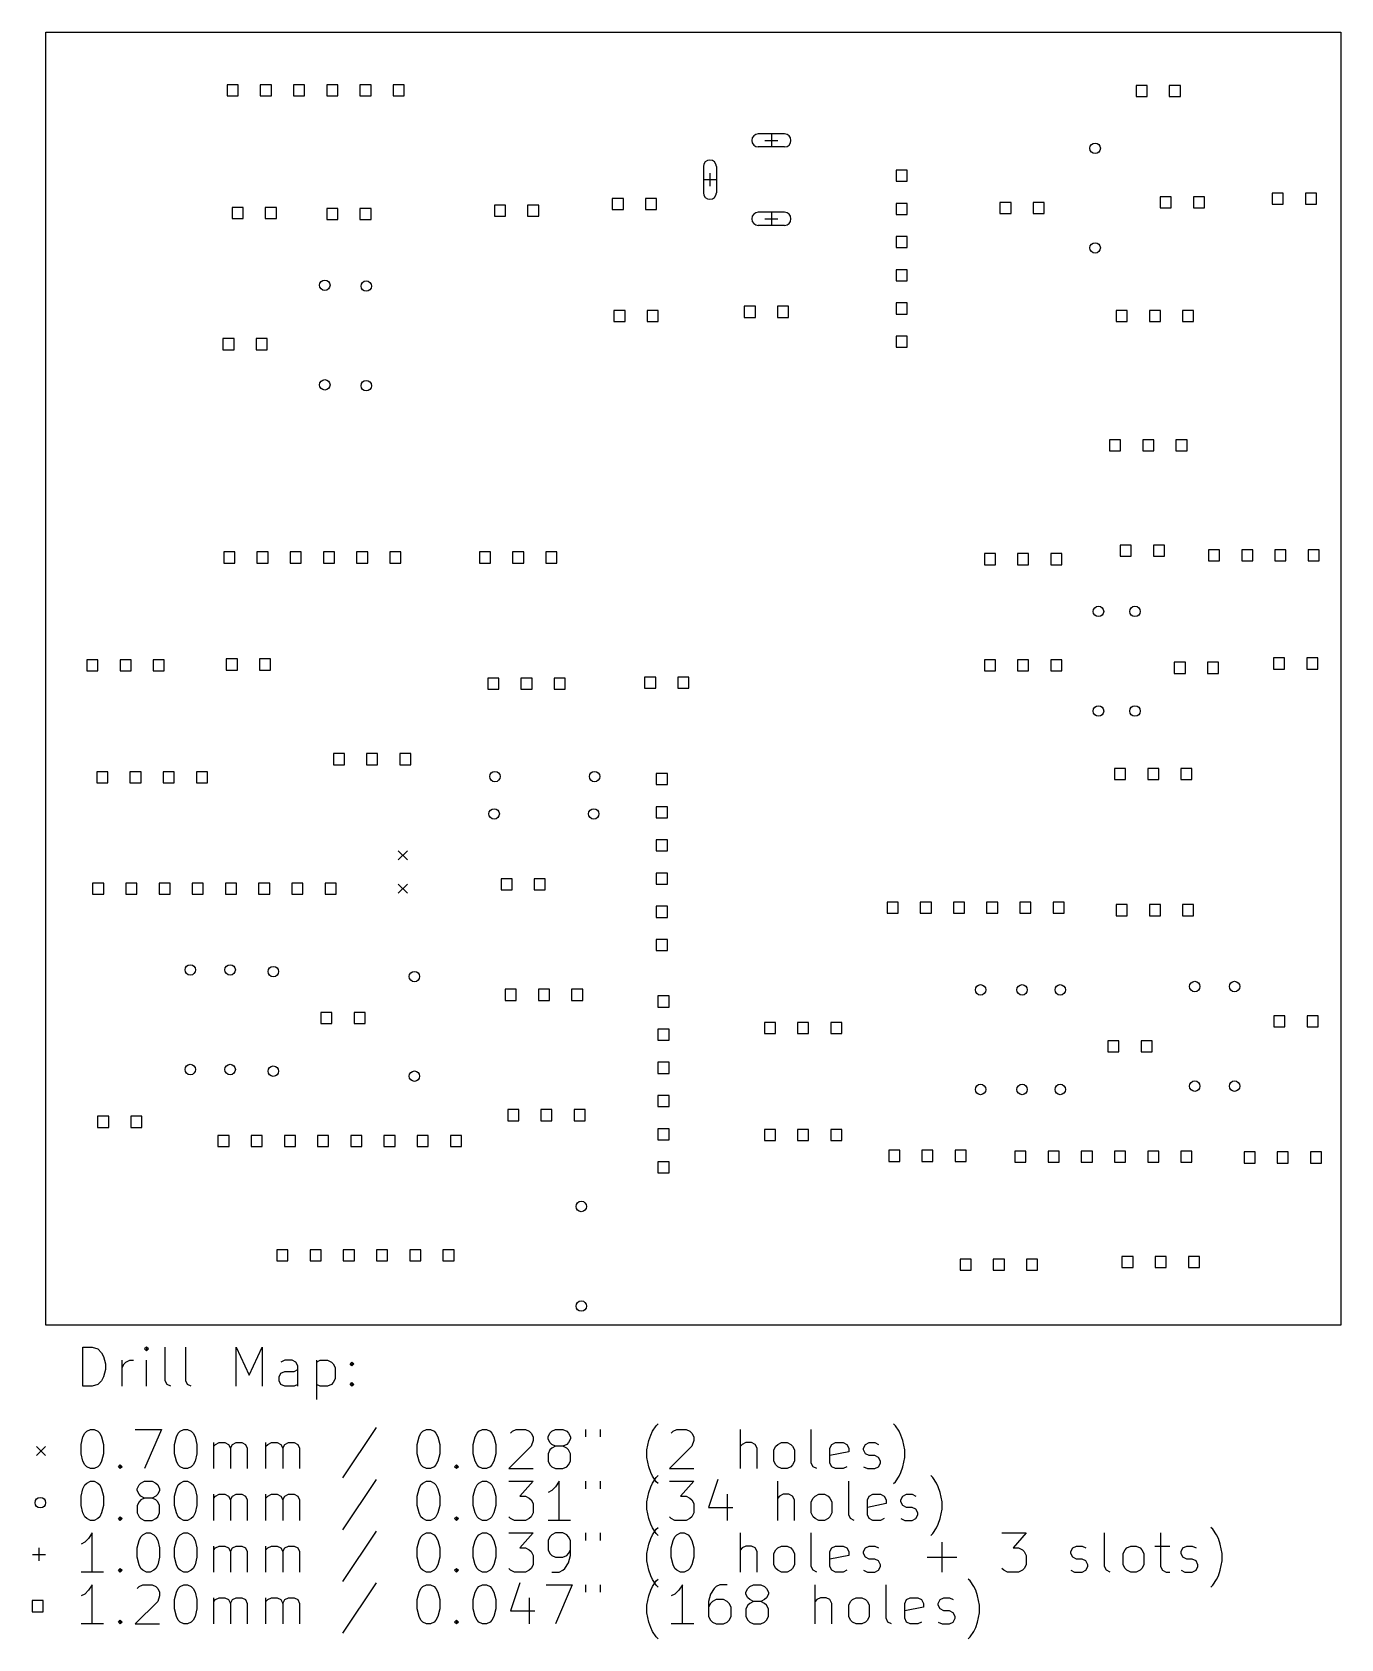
# Model space of a CAD drawing. Extents: x 97 to 197, y -173 to -50.
import ezdxf

# ---------------------------------------------------------------- set-up
doc = ezdxf.new("R2010")
doc.units = 0
doc.layers.add('BLACK', color=7, linetype='CONTINUOUS')

msp = doc.modelspace()

# ---------------------------------------------------------------- linework, layer by layer
at = {"layer": 'BLACK', "linetype": 'CONTINUOUS'}
for p, q in [((98.298, -148.717), (98.298, -49.784)), ((98.298, -49.784), (197.358, -49.784)), ((197.358, -49.784), (197.358, -148.717)), ((113.01, -53.8047), (112.162, -53.8047)), ((112.162, -53.8047), (112.162, -54.6533)), ((113.01, -54.6533), (113.01, -53.8047)), ((115.55, -53.8047), (114.702, -53.8047)), ((114.702, -53.8047), (114.702, -54.6533)), ((115.55, -54.6533), (115.55, -53.8047)), ((118.09, -53.8047), (117.242, -53.8047)), ((117.242, -53.8047), (117.242, -54.6533)), ((118.09, -54.6533), (118.09, -53.8047)), ((120.63, -53.8047), (119.782, -53.8047)), ((119.782, -53.8047), (119.782, -54.6533)), ((120.63, -54.6533), (120.63, -53.8047)), ((123.17, -53.8047), (122.322, -53.8047)), ((122.322, -53.8047), (122.322, -54.6533)), ((123.17, -54.6533), (123.17, -53.8047)), ((125.71, -53.8047), (124.862, -53.8047)), ((124.862, -53.8047), (124.862, -54.6533)), ((125.71, -54.6533), (125.71, -53.8047)), ((182.542, -53.8682), (181.694, -53.8682)), ((181.694, -53.8682), (181.694, -54.7168)), ((182.542, -54.7168), (182.542, -53.8682)), ((185.082, -53.8682), (184.234, -53.8682)), ((184.234, -53.8682), (184.234, -54.7168)), ((185.082, -54.7168), (185.082, -53.8682)), ((112.162, -54.6533), (113.01, -54.6533)), ((114.702, -54.6533), (115.55, -54.6533)), ((117.242, -54.6533), (118.09, -54.6533)), ((119.782, -54.6533), (120.63, -54.6533)), ((122.322, -54.6533), (123.17, -54.6533)), ((124.862, -54.6533), (125.71, -54.6533)), ((181.694, -54.7168), (182.542, -54.7168)), ((184.234, -54.7168), (185.082, -54.7168)), ((154.797, -57.5715), (152.797, -57.5715)), ((153.797, -57.5715), (153.797, -58.5715)), ((154.797, -58.5715), (152.797, -58.5715)), ((153.297, -58.0715), (154.297, -58.0715)), ((148.597, -60.0715), (148.597, -62.0715)), ((149.597, -60.0715), (149.597, -62.0715)), ((148.597, -61.0715), (149.597, -61.0715)), ((149.097, -60.5715), (149.097, -61.5715)), ((164.19, -60.3452), (163.342, -60.3452)), ((163.342, -60.3452), (163.342, -61.1938)), ((163.342, -61.1938), (164.19, -61.1938)), ((164.19, -61.1938), (164.19, -60.3452)), ((142.474, -62.5042), (141.626, -62.5042)), ((141.626, -62.5042), (141.626, -63.3528)), ((142.474, -63.3528), (142.474, -62.5042)), ((145.014, -62.5042), (144.166, -62.5042)), ((144.166, -62.5042), (144.166, -63.3528)), ((145.014, -63.3528), (145.014, -62.5042)), ((184.384, -62.3772), (183.536, -62.3772)), ((183.536, -62.3772), (183.536, -63.2258)), ((184.384, -63.2258), (184.384, -62.3772)), ((186.924, -62.3772), (186.076, -62.3772)), ((186.076, -62.3772), (186.076, -63.2258)), ((186.924, -63.2258), (186.924, -62.3772)), ((192.956, -62.1105), (192.108, -62.1105)), ((192.108, -62.1105), (192.108, -62.9591)), ((192.956, -62.9591), (192.956, -62.1105)), ((195.496, -62.1105), (194.648, -62.1105)), ((194.648, -62.1105), (194.648, -62.9591)), ((195.496, -62.9591), (195.496, -62.1105)), ((113.39, -63.2027), (112.542, -63.2027)), ((112.542, -63.2027), (112.542, -64.0513)), ((113.39, -64.0513), (113.39, -63.2027)), ((115.93, -63.2027), (115.082, -63.2027)), ((115.082, -63.2027), (115.082, -64.0513)), ((115.93, -64.0513), (115.93, -63.2027)), ((120.63, -63.2662), (119.782, -63.2662)), ((119.782, -63.2662), (119.782, -64.1148)), ((120.63, -64.1148), (120.63, -63.2662)), ((123.17, -63.2662), (122.322, -63.2662)), ((122.322, -63.2662), (122.322, -64.1148)), ((123.17, -64.1148), (123.17, -63.2662)), ((133.456, -63.0122), (132.608, -63.0122)), ((132.608, -63.0122), (132.608, -63.8608)), ((132.608, -63.8608), (133.456, -63.8608)), ((133.456, -63.8608), (133.456, -63.0122)), ((135.996, -63.0122), (135.148, -63.0122)), ((135.148, -63.0122), (135.148, -63.8608)), ((135.148, -63.8608), (135.996, -63.8608)), ((135.996, -63.8608), (135.996, -63.0122)), ((141.626, -63.3528), (142.474, -63.3528)), ((144.166, -63.3528), (145.014, -63.3528)), ((154.797, -63.5715), (152.797, -63.5715)), ((153.797, -63.5715), (153.797, -64.5715)), ((164.19, -62.8852), (163.342, -62.8852)), ((163.342, -62.8852), (163.342, -63.7338)), ((163.342, -63.7338), (164.19, -63.7338)), ((164.19, -63.7338), (164.19, -62.8852)), ((172.128, -62.8217), (171.28, -62.8217)), ((171.28, -62.8217), (171.28, -63.6703)), ((171.28, -63.6703), (172.128, -63.6703)), ((172.128, -63.6703), (172.128, -62.8217)), ((174.668, -62.8217), (173.82, -62.8217)), ((173.82, -62.8217), (173.82, -63.6703)), ((173.82, -63.6703), (174.668, -63.6703)), ((174.668, -63.6703), (174.668, -62.8217)), ((183.536, -63.2258), (184.384, -63.2258)), ((186.076, -63.2258), (186.924, -63.2258)), ((192.108, -62.9591), (192.956, -62.9591)), ((194.648, -62.9591), (195.496, -62.9591)), ((112.542, -64.0513), (113.39, -64.0513)), ((115.082, -64.0513), (115.93, -64.0513)), ((119.782, -64.1148), (120.63, -64.1148)), ((122.322, -64.1148), (123.17, -64.1148)), ((154.797, -64.5715), (152.797, -64.5715)), ((153.297, -64.0715), (154.297, -64.0715)), ((164.19, -65.4252), (163.342, -65.4252)), ((163.342, -65.4252), (163.342, -66.2738)), ((163.342, -66.2738), (164.19, -66.2738)), ((164.19, -66.2738), (164.19, -65.4252)), ((164.19, -67.9652), (163.342, -67.9652)), ((163.342, -67.9652), (163.342, -68.8138)), ((163.342, -68.8138), (164.19, -68.8138)), ((164.19, -68.8138), (164.19, -67.9652)), ((142.6, -71.0767), (141.752, -71.0767)), ((141.752, -71.0767), (141.752, -71.9253)), ((142.6, -71.9253), (142.6, -71.0767)), ((145.14, -71.0767), (144.292, -71.0767)), ((144.292, -71.0767), (144.292, -71.9253)), ((145.14, -71.9253), (145.14, -71.0767)), ((152.57, -70.7592), (151.722, -70.7592)), ((151.722, -70.7592), (151.722, -71.6078)), ((152.57, -71.6078), (152.57, -70.7592)), ((155.11, -70.7592), (154.262, -70.7592)), ((154.262, -70.7592), (154.262, -71.6078)), ((155.11, -71.6078), (155.11, -70.7592)), ((164.19, -70.5052), (163.342, -70.5052)), ((163.342, -70.5052), (163.342, -71.3538)), ((164.19, -71.3538), (164.19, -70.5052)), ((181.018, -71.0767), (180.17, -71.0767)), ((180.17, -71.0767), (180.17, -71.9253)), ((181.018, -71.9253), (181.018, -71.0767)), ((183.558, -71.0767), (182.71, -71.0767)), ((182.71, -71.0767), (182.71, -71.9253)), ((183.558, -71.9253), (183.558, -71.0767)), ((186.098, -71.0767), (185.25, -71.0767)), ((185.25, -71.0767), (185.25, -71.9253)), ((186.098, -71.9253), (186.098, -71.0767)), ((141.752, -71.9253), (142.6, -71.9253)), ((144.292, -71.9253), (145.14, -71.9253)), ((151.722, -71.6078), (152.57, -71.6078)), ((154.262, -71.6078), (155.11, -71.6078)), ((163.342, -71.3538), (164.19, -71.3538)), ((180.17, -71.9253), (181.018, -71.9253)), ((182.71, -71.9253), (183.558, -71.9253)), ((185.25, -71.9253), (186.098, -71.9253)), ((112.692, -73.2357), (111.844, -73.2357)), ((111.844, -73.2357), (111.844, -74.0843)), ((112.692, -74.0843), (112.692, -73.2357)), ((115.232, -73.2357), (114.384, -73.2357)), ((114.384, -73.2357), (114.384, -74.0843)), ((115.232, -74.0843), (115.232, -73.2357)), ((164.19, -73.0452), (163.342, -73.0452)), ((163.342, -73.0452), (163.342, -73.8938)), ((164.19, -73.8938), (164.19, -73.0452)), ((111.844, -74.0843), (112.692, -74.0843)), ((114.384, -74.0843), (115.232, -74.0843)), ((163.342, -73.8938), (164.19, -73.8938)), ((180.51, -80.9827), (179.662, -80.9827)), ((179.662, -80.9827), (179.662, -81.8313)), ((180.51, -81.8313), (180.51, -80.9827)), ((183.05, -80.9827), (182.202, -80.9827)), ((182.202, -80.9827), (182.202, -81.8313)), ((183.05, -81.8313), (183.05, -80.9827)), ((185.59, -80.9827), (184.742, -80.9827)), ((184.742, -80.9827), (184.742, -81.8313)), ((185.59, -81.8313), (185.59, -80.9827)), ((179.662, -81.8313), (180.51, -81.8313)), ((182.202, -81.8313), (183.05, -81.8313)), ((184.742, -81.8313), (185.59, -81.8313)), ((112.756, -89.5552), (111.908, -89.5552)), ((111.908, -89.5552), (111.908, -90.4038)), ((112.756, -90.4038), (112.756, -89.5552)), ((115.296, -89.5552), (114.448, -89.5552)), ((114.448, -89.5552), (114.448, -90.4038)), ((115.296, -90.4038), (115.296, -89.5552)), ((117.836, -89.5552), (116.988, -89.5552)), ((116.988, -89.5552), (116.988, -90.4038)), ((117.836, -90.4038), (117.836, -89.5552)), ((120.376, -89.5552), (119.528, -89.5552)), ((119.528, -89.5552), (119.528, -90.4038)), ((120.376, -90.4038), (120.376, -89.5552)), ((122.916, -89.5552), (122.068, -89.5552)), ((122.068, -89.5552), (122.068, -90.4038)), ((122.916, -90.4038), (122.916, -89.5552)), ((125.456, -89.5552), (124.608, -89.5552)), ((124.608, -89.5552), (124.608, -90.4038)), ((125.456, -90.4038), (125.456, -89.5552)), ((132.314, -89.5552), (131.466, -89.5552)), ((131.466, -89.5552), (131.466, -90.4038)), ((132.314, -90.4038), (132.314, -89.5552)), ((134.854, -89.5552), (134.006, -89.5552)), ((134.006, -89.5552), (134.006, -90.4038)), ((134.854, -90.4038), (134.854, -89.5552)), ((137.394, -89.5552), (136.546, -89.5552)), ((136.546, -89.5552), (136.546, -90.4038)), ((137.394, -90.4038), (137.394, -89.5552)), ((170.936, -89.6822), (170.088, -89.6822)), ((170.088, -89.6822), (170.088, -90.5308)), ((170.936, -90.5308), (170.936, -89.6822)), ((173.476, -89.6822), (172.628, -89.6822)), ((172.628, -89.6822), (172.628, -90.5308)), ((173.476, -90.5308), (173.476, -89.6822)), ((176.016, -89.6822), (175.168, -89.6822)), ((175.168, -89.6822), (175.168, -90.5308)), ((176.016, -90.5308), (176.016, -89.6822)), ((181.323, -89.0345), (180.475, -89.0345)), ((180.475, -89.0345), (180.475, -89.8831)), ((181.323, -89.8831), (181.323, -89.0345)), ((183.863, -89.0345), (183.015, -89.0345)), ((183.015, -89.0345), (183.015, -89.8831)), ((183.863, -89.8831), (183.863, -89.0345)), ((188.079, -89.3901), (187.231, -89.3901)), ((187.231, -89.3901), (187.231, -90.2387)), ((188.079, -90.2387), (188.079, -89.3901)), ((190.619, -89.3901), (189.771, -89.3901)), ((189.771, -89.3901), (189.771, -90.2387)), ((190.619, -90.2387), (190.619, -89.3901)), ((193.159, -89.3901), (192.311, -89.3901)), ((192.311, -89.3901), (192.311, -90.2387)), ((193.159, -90.2387), (193.159, -89.3901)), ((195.699, -89.3901), (194.851, -89.3901)), ((194.851, -89.3901), (194.851, -90.2387)), ((195.699, -90.2387), (195.699, -89.3901)), ((111.908, -90.4038), (112.756, -90.4038)), ((114.448, -90.4038), (115.296, -90.4038)), ((116.988, -90.4038), (117.836, -90.4038)), ((119.528, -90.4038), (120.376, -90.4038)), ((122.068, -90.4038), (122.916, -90.4038)), ((124.608, -90.4038), (125.456, -90.4038)), ((131.466, -90.4038), (132.314, -90.4038)), ((134.006, -90.4038), (134.854, -90.4038)), ((136.546, -90.4038), (137.394, -90.4038)), ((170.088, -90.5308), (170.936, -90.5308)), ((172.628, -90.5308), (173.476, -90.5308)), ((175.168, -90.5308), (176.016, -90.5308)), ((180.475, -89.8831), (181.323, -89.8831)), ((183.015, -89.8831), (183.863, -89.8831)), ((187.231, -90.2387), (188.079, -90.2387)), ((189.771, -90.2387), (190.619, -90.2387)), ((192.311, -90.2387), (193.159, -90.2387)), ((194.851, -90.2387), (195.699, -90.2387)), ((102.278, -97.8102), (101.43, -97.8102)), ((101.43, -97.8102), (101.43, -98.6588)), ((102.278, -98.6588), (102.278, -97.8102)), ((104.818, -97.8102), (103.97, -97.8102)), ((103.97, -97.8102), (103.97, -98.6588)), ((104.818, -98.6588), (104.818, -97.8102)), ((107.358, -97.8102), (106.51, -97.8102)), ((106.51, -97.8102), (106.51, -98.6588)), ((107.358, -98.6588), (107.358, -97.8102)), ((112.946, -97.7467), (112.098, -97.7467)), ((112.098, -97.7467), (112.098, -98.5953)), ((112.946, -98.5953), (112.946, -97.7467)), ((115.486, -97.7467), (114.638, -97.7467)), ((114.638, -97.7467), (114.638, -98.5953)), ((115.486, -98.5953), (115.486, -97.7467)), ((170.936, -97.8102), (170.088, -97.8102)), ((170.088, -97.8102), (170.088, -98.6588)), ((170.936, -98.6588), (170.936, -97.8102)), ((173.476, -97.8102), (172.628, -97.8102)), ((172.628, -97.8102), (172.628, -98.6588)), ((173.476, -98.6588), (173.476, -97.8102)), ((176.016, -97.8102), (175.168, -97.8102)), ((175.168, -97.8102), (175.168, -98.6588)), ((176.016, -98.6588), (176.016, -97.8102)), ((185.463, -98.0007), (184.615, -98.0007)), ((184.615, -98.0007), (184.615, -98.8493)), ((185.463, -98.8493), (185.463, -98.0007)), ((188.003, -98.0007), (187.155, -98.0007)), ((187.155, -98.0007), (187.155, -98.8493)), ((188.003, -98.8493), (188.003, -98.0007)), ((193.058, -97.6705), (192.21, -97.6705)), ((192.21, -97.6705), (192.21, -98.5191)), ((193.058, -98.5191), (193.058, -97.6705)), ((195.598, -97.6705), (194.75, -97.6705)), ((194.75, -97.6705), (194.75, -98.5191)), ((195.598, -98.5191), (195.598, -97.6705)), ((101.43, -98.6588), (102.278, -98.6588)), ((103.97, -98.6588), (104.818, -98.6588)), ((106.51, -98.6588), (107.358, -98.6588)), ((112.098, -98.5953), (112.946, -98.5953)), ((114.638, -98.5953), (115.486, -98.5953)), ((132.948, -99.2072), (132.1, -99.2072)), ((132.1, -99.2072), (132.1, -100.056)), ((132.948, -100.056), (132.948, -99.2072)), ((135.488, -99.2072), (134.64, -99.2072)), ((134.64, -99.2072), (134.64, -100.056)), ((135.488, -100.056), (135.488, -99.2072)), ((138.028, -99.2072), (137.18, -99.2072)), ((137.18, -99.2072), (137.18, -100.056)), ((138.028, -100.056), (138.028, -99.2072)), ((144.95, -99.1437), (144.102, -99.1437)), ((144.102, -99.1437), (144.102, -99.9923)), ((144.95, -99.9923), (144.95, -99.1437)), ((147.49, -99.1437), (146.642, -99.1437)), ((146.642, -99.1437), (146.642, -99.9923)), ((147.49, -99.9923), (147.49, -99.1437)), ((170.088, -98.6588), (170.936, -98.6588)), ((172.628, -98.6588), (173.476, -98.6588)), ((175.168, -98.6588), (176.016, -98.6588)), ((184.615, -98.8493), (185.463, -98.8493)), ((187.155, -98.8493), (188.003, -98.8493)), ((192.21, -98.5191), (193.058, -98.5191)), ((194.75, -98.5191), (195.598, -98.5191)), ((132.1, -100.056), (132.948, -100.056)), ((134.64, -100.056), (135.488, -100.056)), ((137.18, -100.056), (138.028, -100.056)), ((144.102, -99.9923), (144.95, -99.9923)), ((146.642, -99.9923), (147.49, -99.9923)), ((121.138, -104.986), (120.29, -104.986)), ((120.29, -104.986), (120.29, -105.834)), ((121.138, -105.834), (121.138, -104.986)), ((123.678, -104.986), (122.83, -104.986)), ((122.83, -104.986), (122.83, -105.834)), ((123.678, -105.834), (123.678, -104.986)), ((126.218, -104.986), (125.37, -104.986)), ((125.37, -104.986), (125.37, -105.834)), ((126.218, -105.834), (126.218, -104.986)), ((103.04, -106.383), (102.192, -106.383)), ((102.192, -106.383), (102.192, -107.231)), ((103.04, -107.231), (103.04, -106.383)), ((105.58, -106.383), (104.732, -106.383)), ((104.732, -106.383), (104.732, -107.231)), ((105.58, -107.231), (105.58, -106.383)), ((108.12, -106.383), (107.272, -106.383)), ((107.272, -106.383), (107.272, -107.231)), ((108.12, -107.231), (108.12, -106.383)), ((110.66, -106.383), (109.812, -106.383)), ((109.812, -106.383), (109.812, -107.231)), ((110.66, -107.231), (110.66, -106.383)), ((120.29, -105.834), (121.138, -105.834)), ((122.83, -105.834), (123.678, -105.834)), ((125.37, -105.834), (126.218, -105.834)), ((145.839, -106.51), (144.991, -106.51)), ((144.991, -106.51), (144.991, -107.358)), ((145.839, -107.358), (145.839, -106.51)), ((180.891, -106.129), (180.043, -106.129)), ((180.043, -106.129), (180.043, -106.977)), ((180.891, -106.977), (180.891, -106.129)), ((183.431, -106.129), (182.583, -106.129)), ((182.583, -106.129), (182.583, -106.977)), ((183.431, -106.977), (183.431, -106.129)), ((185.971, -106.129), (185.123, -106.129)), ((185.123, -106.129), (185.123, -106.977)), ((185.971, -106.977), (185.971, -106.129)), ((102.192, -107.231), (103.04, -107.231)), ((104.732, -107.231), (105.58, -107.231)), ((107.272, -107.231), (108.12, -107.231)), ((109.812, -107.231), (110.66, -107.231)), ((144.991, -107.358), (145.839, -107.358)), ((180.043, -106.977), (180.891, -106.977)), ((182.583, -106.977), (183.431, -106.977)), ((185.123, -106.977), (185.971, -106.977)), ((145.839, -109.05), (144.991, -109.05)), ((144.991, -109.05), (144.991, -109.898)), ((145.839, -109.898), (145.839, -109.05)), ((144.991, -109.898), (145.839, -109.898)), ((145.839, -111.59), (144.991, -111.59)), ((144.991, -111.59), (144.991, -112.438)), ((145.839, -112.438), (145.839, -111.59)), ((125.253, -112.426), (125.953, -113.126)), ((125.953, -112.426), (125.253, -113.126)), ((144.991, -112.438), (145.839, -112.438)), ((145.839, -114.13), (144.991, -114.13)), ((144.991, -114.13), (144.991, -114.978)), ((145.839, -114.978), (145.839, -114.13)), ((102.722, -114.892), (101.874, -114.892)), ((101.874, -114.892), (101.874, -115.74)), ((102.722, -115.74), (102.722, -114.892)), ((105.262, -114.892), (104.414, -114.892)), ((104.414, -114.892), (104.414, -115.74)), ((105.262, -115.74), (105.262, -114.892)), ((107.802, -114.892), (106.954, -114.892)), ((106.954, -114.892), (106.954, -115.74)), ((107.802, -115.74), (107.802, -114.892)), ((110.342, -114.892), (109.494, -114.892)), ((109.494, -114.892), (109.494, -115.74)), ((110.342, -115.74), (110.342, -114.892)), ((112.882, -114.892), (112.034, -114.892)), ((112.034, -114.892), (112.034, -115.74)), ((112.882, -115.74), (112.882, -114.892)), ((115.422, -114.892), (114.574, -114.892)), ((114.574, -114.892), (114.574, -115.74)), ((115.422, -115.74), (115.422, -114.892)), ((117.962, -114.892), (117.114, -114.892)), ((117.114, -114.892), (117.114, -115.74)), ((117.962, -115.74), (117.962, -114.892)), ((120.502, -114.892), (119.654, -114.892)), ((119.654, -114.892), (119.654, -115.74)), ((120.502, -115.74), (120.502, -114.892)), ((125.253, -114.966), (125.953, -115.666)), ((125.953, -114.966), (125.253, -115.666)), ((133.964, -114.574), (133.116, -114.574)), ((133.116, -114.574), (133.116, -115.422)), ((133.116, -115.422), (133.964, -115.422)), ((133.964, -115.422), (133.964, -114.574)), ((136.504, -114.574), (135.656, -114.574)), ((135.656, -114.574), (135.656, -115.422)), ((135.656, -115.422), (136.504, -115.422)), ((136.504, -115.422), (136.504, -114.574)), ((144.991, -114.978), (145.839, -114.978)), ((101.874, -115.74), (102.722, -115.74)), ((104.414, -115.74), (105.262, -115.74)), ((106.954, -115.74), (107.802, -115.74)), ((109.494, -115.74), (110.342, -115.74)), ((112.034, -115.74), (112.882, -115.74)), ((114.574, -115.74), (115.422, -115.74)), ((117.114, -115.74), (117.962, -115.74)), ((119.654, -115.74), (120.502, -115.74)), ((145.839, -116.67), (144.991, -116.67)), ((144.991, -116.67), (144.991, -117.518)), ((145.839, -117.518), (145.839, -116.67)), ((163.492, -116.352), (162.644, -116.352)), ((162.644, -116.352), (162.644, -117.2)), ((163.492, -117.2), (163.492, -116.352)), ((166.032, -116.352), (165.184, -116.352)), ((165.184, -116.352), (165.184, -117.2)), ((166.032, -117.2), (166.032, -116.352)), ((168.572, -116.352), (167.724, -116.352)), ((167.724, -116.352), (167.724, -117.2)), ((168.572, -117.2), (168.572, -116.352)), ((171.112, -116.352), (170.264, -116.352)), ((170.264, -116.352), (170.264, -117.2)), ((171.112, -117.2), (171.112, -116.352)), ((173.652, -116.352), (172.804, -116.352)), ((172.804, -116.352), (172.804, -117.2)), ((173.652, -117.2), (173.652, -116.352)), ((176.192, -116.352), (175.344, -116.352)), ((175.344, -116.352), (175.344, -117.2)), ((176.192, -117.2), (176.192, -116.352)), ((181.018, -116.543), (180.17, -116.543)), ((180.17, -116.543), (180.17, -117.391)), ((181.018, -117.391), (181.018, -116.543)), ((183.558, -116.543), (182.71, -116.543)), ((182.71, -116.543), (182.71, -117.391)), ((183.558, -117.391), (183.558, -116.543)), ((186.098, -116.543), (185.25, -116.543)), ((185.25, -116.543), (185.25, -117.391)), ((186.098, -117.391), (186.098, -116.543)), ((144.991, -117.518), (145.839, -117.518)), ((162.644, -117.2), (163.492, -117.2)), ((165.184, -117.2), (166.032, -117.2)), ((167.724, -117.2), (168.572, -117.2)), ((170.264, -117.2), (171.112, -117.2)), ((172.804, -117.2), (173.652, -117.2)), ((175.344, -117.2), (176.192, -117.2)), ((180.17, -117.391), (181.018, -117.391)), ((182.71, -117.391), (183.558, -117.391)), ((185.25, -117.391), (186.098, -117.391)), ((145.839, -119.21), (144.991, -119.21)), ((144.991, -119.21), (144.991, -120.058)), ((145.839, -120.058), (145.839, -119.21)), ((144.991, -120.058), (145.839, -120.058)), ((134.282, -123.02), (133.434, -123.02)), ((133.434, -123.02), (133.434, -123.868)), ((133.434, -123.868), (134.282, -123.868)), ((134.282, -123.868), (134.282, -123.02)), ((136.822, -123.02), (135.974, -123.02)), ((135.974, -123.02), (135.974, -123.868)), ((135.974, -123.868), (136.822, -123.868)), ((136.822, -123.868), (136.822, -123.02)), ((139.362, -123.02), (138.514, -123.02)), ((138.514, -123.02), (138.514, -123.868)), ((138.514, -123.868), (139.362, -123.868)), ((139.362, -123.868), (139.362, -123.02)), ((145.966, -123.528), (145.118, -123.528)), ((145.118, -123.528), (145.118, -124.376)), ((145.966, -124.376), (145.966, -123.528)), ((120.185, -124.798), (119.337, -124.798)), ((119.337, -124.798), (119.337, -125.646)), ((120.185, -125.646), (120.185, -124.798)), ((122.725, -124.798), (121.877, -124.798)), ((121.877, -124.798), (121.877, -125.646)), ((122.725, -125.646), (122.725, -124.798)), ((145.118, -124.376), (145.966, -124.376)), ((193.083, -125.052), (192.235, -125.052)), ((192.235, -125.052), (192.235, -125.9)), ((193.083, -125.9), (193.083, -125.052)), ((195.623, -125.052), (194.775, -125.052)), ((194.775, -125.052), (194.775, -125.9)), ((195.623, -125.9), (195.623, -125.052)), ((119.337, -125.646), (120.185, -125.646)), ((121.877, -125.646), (122.725, -125.646)), ((145.966, -126.068), (145.118, -126.068)), ((145.118, -126.068), (145.118, -126.916)), ((145.966, -126.916), (145.966, -126.068)), ((154.108, -125.56), (153.26, -125.56)), ((153.26, -125.56), (153.26, -126.408)), ((153.26, -126.408), (154.108, -126.408)), ((154.108, -126.408), (154.108, -125.56)), ((156.648, -125.56), (155.8, -125.56)), ((155.8, -125.56), (155.8, -126.408)), ((155.8, -126.408), (156.648, -126.408)), ((156.648, -126.408), (156.648, -125.56)), ((159.188, -125.56), (158.34, -125.56)), ((158.34, -125.56), (158.34, -126.408)), ((158.34, -126.408), (159.188, -126.408)), ((159.188, -126.408), (159.188, -125.56)), ((192.235, -125.9), (193.083, -125.9)), ((194.775, -125.9), (195.623, -125.9)), ((145.118, -126.916), (145.966, -126.916)), ((180.383, -126.957), (179.535, -126.957)), ((179.535, -126.957), (179.535, -127.805)), ((179.535, -127.805), (180.383, -127.805)), ((180.383, -127.805), (180.383, -126.957)), ((182.923, -126.957), (182.075, -126.957)), ((182.075, -126.957), (182.075, -127.805)), ((182.075, -127.805), (182.923, -127.805)), ((182.923, -127.805), (182.923, -126.957)), ((145.966, -128.608), (145.118, -128.608)), ((145.118, -128.608), (145.118, -129.456)), ((145.966, -129.456), (145.966, -128.608)), ((145.118, -129.456), (145.966, -129.456)), ((145.966, -131.148), (145.118, -131.148)), ((145.118, -131.148), (145.118, -131.996)), ((145.966, -131.996), (145.966, -131.148)), ((103.104, -132.736), (102.256, -132.736)), ((102.256, -132.736), (102.256, -133.584)), ((103.104, -133.584), (103.104, -132.736)), ((105.644, -132.736), (104.796, -132.736)), ((104.796, -132.736), (104.796, -133.584)), ((105.644, -133.584), (105.644, -132.736)), ((134.472, -132.228), (133.624, -132.228)), ((133.624, -132.228), (133.624, -133.076)), ((134.472, -133.076), (134.472, -132.228)), ((137.012, -132.228), (136.164, -132.228)), ((136.164, -132.228), (136.164, -133.076)), ((137.012, -133.076), (137.012, -132.228)), ((139.552, -132.228), (138.704, -132.228)), ((138.704, -132.228), (138.704, -133.076)), ((139.552, -133.076), (139.552, -132.228)), ((145.118, -131.996), (145.966, -131.996)), ((102.256, -133.584), (103.104, -133.584)), ((104.796, -133.584), (105.644, -133.584)), ((133.624, -133.076), (134.472, -133.076)), ((136.164, -133.076), (137.012, -133.076)), ((138.704, -133.076), (139.552, -133.076)), ((145.966, -133.688), (145.118, -133.688)), ((145.118, -133.688), (145.118, -134.536)), ((145.966, -134.536), (145.966, -133.688)), ((154.108, -133.752), (153.26, -133.752)), ((153.26, -133.752), (153.26, -134.6)), ((154.108, -134.6), (154.108, -133.752)), ((156.648, -133.752), (155.8, -133.752)), ((155.8, -133.752), (155.8, -134.6)), ((156.648, -134.6), (156.648, -133.752)), ((159.188, -133.752), (158.34, -133.752)), ((158.34, -133.752), (158.34, -134.6)), ((159.188, -134.6), (159.188, -133.752)), ((112.311, -134.196), (111.463, -134.196)), ((111.463, -134.196), (111.463, -135.044)), ((111.463, -135.044), (112.311, -135.044)), ((112.311, -135.044), (112.311, -134.196)), ((114.851, -134.196), (114.003, -134.196)), ((114.003, -134.196), (114.003, -135.044)), ((114.003, -135.044), (114.851, -135.044)), ((114.851, -135.044), (114.851, -134.196)), ((117.391, -134.196), (116.543, -134.196)), ((116.543, -134.196), (116.543, -135.044)), ((116.543, -135.044), (117.391, -135.044)), ((117.391, -135.044), (117.391, -134.196)), ((119.931, -134.196), (119.083, -134.196)), ((119.083, -134.196), (119.083, -135.044)), ((119.083, -135.044), (119.931, -135.044)), ((119.931, -135.044), (119.931, -134.196)), ((122.471, -134.196), (121.623, -134.196)), ((121.623, -134.196), (121.623, -135.044)), ((121.623, -135.044), (122.471, -135.044)), ((122.471, -135.044), (122.471, -134.196)), ((125.011, -134.196), (124.163, -134.196)), ((124.163, -134.196), (124.163, -135.044)), ((124.163, -135.044), (125.011, -135.044)), ((125.011, -135.044), (125.011, -134.196)), ((127.551, -134.196), (126.703, -134.196)), ((126.703, -134.196), (126.703, -135.044)), ((126.703, -135.044), (127.551, -135.044)), ((127.551, -135.044), (127.551, -134.196)), ((130.091, -134.196), (129.243, -134.196)), ((129.243, -134.196), (129.243, -135.044)), ((129.243, -135.044), (130.091, -135.044)), ((130.091, -135.044), (130.091, -134.196)), ((145.118, -134.536), (145.966, -134.536)), ((153.26, -134.6), (154.108, -134.6)), ((155.8, -134.6), (156.648, -134.6)), ((158.34, -134.6), (159.188, -134.6)), ((145.966, -136.228), (145.118, -136.228)), ((145.118, -136.228), (145.118, -137.076)), ((145.966, -137.076), (145.966, -136.228)), ((163.619, -135.339), (162.771, -135.339)), ((162.771, -135.339), (162.771, -136.187)), ((162.771, -136.187), (163.619, -136.187)), ((163.619, -136.187), (163.619, -135.339)), ((166.159, -135.339), (165.311, -135.339)), ((165.311, -135.339), (165.311, -136.187)), ((165.311, -136.187), (166.159, -136.187)), ((166.159, -136.187), (166.159, -135.339)), ((168.699, -135.339), (167.851, -135.339)), ((167.851, -135.339), (167.851, -136.187)), ((167.851, -136.187), (168.699, -136.187)), ((168.699, -136.187), (168.699, -135.339)), ((173.271, -135.402), (172.423, -135.402)), ((172.423, -135.402), (172.423, -136.25)), ((172.423, -136.25), (173.271, -136.25)), ((173.271, -136.25), (173.271, -135.402)), ((175.811, -135.402), (174.963, -135.402)), ((174.963, -135.402), (174.963, -136.25)), ((174.963, -136.25), (175.811, -136.25)), ((175.811, -136.25), (175.811, -135.402)), ((178.351, -135.402), (177.503, -135.402)), ((177.503, -135.402), (177.503, -136.25)), ((177.503, -136.25), (178.351, -136.25)), ((178.351, -136.25), (178.351, -135.402)), ((180.891, -135.402), (180.043, -135.402)), ((180.043, -135.402), (180.043, -136.25)), ((180.043, -136.25), (180.891, -136.25)), ((180.891, -136.25), (180.891, -135.402)), ((183.431, -135.402), (182.583, -135.402)), ((182.583, -135.402), (182.583, -136.25)), ((182.583, -136.25), (183.431, -136.25)), ((183.431, -136.25), (183.431, -135.402)), ((185.971, -135.402), (185.123, -135.402)), ((185.123, -135.402), (185.123, -136.25)), ((185.123, -136.25), (185.971, -136.25)), ((185.971, -136.25), (185.971, -135.402)), ((190.797, -135.466), (189.949, -135.466)), ((189.949, -135.466), (189.949, -136.314)), ((189.949, -136.314), (190.797, -136.314)), ((190.797, -136.314), (190.797, -135.466)), ((193.337, -135.466), (192.489, -135.466)), ((192.489, -135.466), (192.489, -136.314)), ((192.489, -136.314), (193.337, -136.314)), ((193.337, -136.314), (193.337, -135.466)), ((195.877, -135.466), (195.029, -135.466)), ((195.029, -135.466), (195.029, -136.314)), ((195.029, -136.314), (195.877, -136.314)), ((195.877, -136.314), (195.877, -135.466)), ((145.118, -137.076), (145.966, -137.076)), ((116.82, -142.959), (115.972, -142.959)), ((115.972, -142.959), (115.972, -143.807)), ((115.972, -143.807), (116.82, -143.807)), ((116.82, -143.807), (116.82, -142.959)), ((119.36, -142.959), (118.512, -142.959)), ((118.512, -142.959), (118.512, -143.807)), ((118.512, -143.807), (119.36, -143.807)), ((119.36, -143.807), (119.36, -142.959)), ((121.9, -142.959), (121.052, -142.959)), ((121.052, -142.959), (121.052, -143.807)), ((121.052, -143.807), (121.9, -143.807)), ((121.9, -143.807), (121.9, -142.959)), ((124.44, -142.959), (123.592, -142.959)), ((123.592, -142.959), (123.592, -143.807)), ((123.592, -143.807), (124.44, -143.807)), ((124.44, -143.807), (124.44, -142.959)), ((126.98, -142.959), (126.132, -142.959)), ((126.132, -142.959), (126.132, -143.807)), ((126.132, -143.807), (126.98, -143.807)), ((126.98, -143.807), (126.98, -142.959)), ((129.52, -142.959), (128.672, -142.959)), ((128.672, -142.959), (128.672, -143.807)), ((128.672, -143.807), (129.52, -143.807)), ((129.52, -143.807), (129.52, -142.959)), ((169.08, -143.658), (168.232, -143.658)), ((168.232, -143.658), (168.232, -144.506)), ((169.08, -144.506), (169.08, -143.658)), ((171.62, -143.658), (170.772, -143.658)), ((170.772, -143.658), (170.772, -144.506)), ((171.62, -144.506), (171.62, -143.658)), ((174.16, -143.658), (173.312, -143.658)), ((173.312, -143.658), (173.312, -144.506)), ((174.16, -144.506), (174.16, -143.658)), ((181.462, -143.467), (180.614, -143.467)), ((180.614, -143.467), (180.614, -144.315)), ((181.462, -144.315), (181.462, -143.467)), ((184.002, -143.467), (183.154, -143.467)), ((183.154, -143.467), (183.154, -144.315)), ((184.002, -144.315), (184.002, -143.467)), ((186.542, -143.467), (185.694, -143.467)), ((185.694, -143.467), (185.694, -144.315)), ((186.542, -144.315), (186.542, -143.467)), ((168.232, -144.506), (169.08, -144.506)), ((170.772, -144.506), (171.62, -144.506)), ((173.312, -144.506), (174.16, -144.506)), ((180.614, -144.315), (181.462, -144.315)), ((183.154, -144.315), (184.002, -144.315)), ((185.694, -144.315), (186.542, -144.315)), ((197.358, -148.717), (98.298, -148.717)), ((101.137, -153.399), (101.137, -150.399)), ((101.137, -150.399), (101.852, -150.399)), ((101.852, -150.399), (102.28, -150.542)), ((102.28, -150.542), (102.566, -150.828)), ((102.566, -150.828), (102.709, -151.113)), ((102.709, -151.113), (102.852, -151.685)), ((105.994, -150.399), (105.852, -150.542)), ((105.852, -150.542), (105.994, -150.685)), ((106.137, -150.542), (105.994, -150.399)), ((105.994, -150.399), (105.994, -150.685)), ((105.994, -150.685), (106.137, -150.542)), ((107.423, -152.971), (107.423, -150.399)), ((108.994, -152.971), (108.994, -150.399)), ((112.852, -153.399), (112.852, -150.399)), ((112.852, -150.399), (113.852, -152.542)), ((113.852, -152.542), (114.852, -150.399)), ((114.852, -150.399), (114.852, -153.399)), ((102.852, -152.113), (102.709, -152.685)), ((102.852, -151.685), (102.852, -152.113)), ((104.137, -153.399), (104.137, -151.399)), ((104.137, -151.971), (104.28, -151.685)), ((104.28, -151.685), (104.423, -151.542)), ((104.423, -151.542), (104.709, -151.399)), ((104.709, -151.399), (104.994, -151.399)), ((105.994, -153.399), (105.994, -151.399)), ((116.137, -152.685), (116.28, -152.399)), ((116.566, -151.399), (116.28, -151.542)), ((116.28, -152.399), (116.566, -152.256)), ((117.137, -151.399), (116.566, -151.399)), ((116.566, -152.256), (117.28, -152.256)), ((117.423, -151.542), (117.137, -151.399)), ((117.28, -152.256), (117.566, -152.113)), ((117.566, -151.828), (117.423, -151.542)), ((117.566, -153.399), (117.566, -151.828)), ((118.994, -151.399), (118.994, -154.399)), ((118.994, -151.542), (119.28, -151.399)), ((119.28, -151.399), (119.852, -151.399)), ((119.852, -151.399), (120.137, -151.542)), ((120.137, -151.542), (120.28, -151.685)), ((120.28, -151.685), (120.423, -151.971)), ((120.423, -151.971), (120.423, -152.828)), ((121.566, -151.685), (121.709, -151.542)), ((121.709, -151.828), (121.566, -151.685)), ((121.709, -151.542), (121.852, -151.685)), ((121.709, -151.542), (121.709, -151.828)), ((121.852, -151.685), (121.709, -151.828)), ((101.852, -153.399), (101.137, -153.399)), ((102.28, -153.256), (101.852, -153.399)), ((102.566, -152.971), (102.28, -153.256)), ((102.709, -152.685), (102.566, -152.971)), ((107.566, -153.256), (107.423, -152.971)), ((107.852, -153.399), (107.566, -153.256)), ((109.137, -153.256), (108.994, -152.971)), ((109.423, -153.399), (109.137, -153.256)), ((116.137, -152.971), (116.137, -152.685)), ((116.28, -153.256), (116.137, -152.971)), ((116.566, -153.399), (116.28, -153.256)), ((117.28, -153.399), (116.566, -153.399)), ((117.566, -153.256), (117.28, -153.399)), ((119.28, -153.399), (118.994, -153.256)), ((119.852, -153.399), (119.28, -153.399)), ((120.137, -153.256), (119.852, -153.399)), ((120.28, -153.113), (120.137, -153.256)), ((120.423, -152.828), (120.28, -153.113)), ((121.566, -153.256), (121.709, -153.113)), ((121.709, -153.399), (121.566, -153.256)), ((121.709, -153.113), (121.852, -153.256)), ((121.709, -153.113), (121.709, -153.399)), ((121.852, -153.256), (121.709, -153.399)), ((100.994, -157.842), (101.137, -157.271)), ((101.137, -157.271), (101.28, -156.985)), ((101.28, -156.985), (101.423, -156.842)), ((101.423, -156.842), (101.709, -156.699)), ((101.709, -156.699), (101.994, -156.699)), ((101.994, -156.699), (102.28, -156.842)), ((102.28, -156.842), (102.423, -156.985)), ((102.423, -156.985), (102.566, -157.271)), ((102.566, -157.271), (102.709, -157.842)), ((105.137, -156.699), (107.137, -156.699)), ((107.137, -156.699), (105.852, -159.699)), ((108.137, -157.842), (108.28, -157.271)), ((108.28, -157.271), (108.423, -156.985)), ((108.423, -156.985), (108.566, -156.842)), ((108.566, -156.842), (108.852, -156.699)), ((108.852, -156.699), (109.137, -156.699)), ((109.137, -156.699), (109.423, -156.842)), ((109.423, -156.842), (109.566, -156.985)), ((109.566, -156.985), (109.709, -157.271)), ((109.709, -157.271), (109.852, -157.842)), ((123.566, -156.556), (120.994, -160.413)), ((126.709, -157.842), (126.852, -157.271)), ((126.852, -157.271), (126.994, -156.985)), ((126.994, -156.985), (127.137, -156.842)), ((127.137, -156.842), (127.423, -156.699)), ((127.423, -156.699), (127.709, -156.699)), ((127.709, -156.699), (127.994, -156.842)), ((127.994, -156.842), (128.137, -156.985)), ((128.137, -156.985), (128.28, -157.271)), ((128.28, -157.271), (128.423, -157.842)), ((130.994, -157.842), (131.137, -157.271)), ((131.137, -157.271), (131.28, -156.985)), ((131.28, -156.985), (131.423, -156.842)), ((131.423, -156.842), (131.709, -156.699)), ((131.709, -156.699), (131.994, -156.699)), ((131.994, -156.699), (132.28, -156.842)), ((132.28, -156.842), (132.423, -156.985)), ((132.423, -156.985), (132.566, -157.271)), ((132.566, -157.271), (132.709, -157.842)), ((133.852, -156.985), (133.994, -156.842)), ((133.994, -156.842), (134.28, -156.699)), ((134.28, -156.699), (134.994, -156.699)), ((134.994, -156.699), (135.28, -156.842)), ((135.28, -156.842), (135.423, -156.985)), ((135.423, -156.985), (135.566, -157.271)), ((135.566, -157.271), (135.566, -157.556)), ((136.709, -157.271), (136.852, -156.985)), ((136.709, -157.413), (136.709, -157.271)), ((136.852, -156.985), (136.994, -156.842)), ((136.994, -156.842), (137.28, -156.699)), ((137.28, -156.699), (137.852, -156.699)), ((137.852, -156.699), (138.137, -156.842)), ((138.137, -156.842), (138.28, -156.985)), ((138.28, -156.985), (138.423, -157.271)), ((138.423, -157.271), (138.423, -157.413)), ((139.566, -156.699), (139.566, -157.271)), ((140.709, -156.699), (140.709, -157.271)), ((144.423, -157.556), (144.566, -157.128)), ((144.566, -157.128), (144.709, -156.842)), ((144.709, -156.842), (144.994, -156.413)), ((144.994, -156.413), (145.137, -156.271)), ((146.137, -156.985), (146.28, -156.842)), ((146.28, -156.842), (146.566, -156.699)), ((146.566, -156.699), (147.28, -156.699)), ((147.28, -156.699), (147.566, -156.842)), ((147.566, -156.842), (147.709, -156.985)), ((147.709, -156.985), (147.852, -157.271)), ((147.852, -157.271), (147.852, -157.556)), ((151.423, -159.699), (151.423, -156.699)), ((156.852, -159.271), (156.852, -156.699)), ((163.28, -156.413), (163.137, -156.271)), ((163.566, -156.842), (163.28, -156.413)), ((163.709, -157.128), (163.566, -156.842)), ((163.852, -157.556), (163.709, -157.128)), ((97.573, -157.992), (98.273, -158.692)), ((98.273, -157.992), (97.573, -158.692)), ((100.994, -158.556), (100.994, -157.842)), ((101.137, -159.128), (100.994, -158.556)), ((102.709, -158.556), (102.566, -159.128)), ((102.709, -157.842), (102.709, -158.556)), ((108.137, -158.556), (108.137, -157.842)), ((108.28, -159.128), (108.137, -158.556)), ((109.852, -158.556), (109.709, -159.128)), ((109.852, -157.842), (109.852, -158.556)), ((111.137, -159.699), (111.137, -157.699)), ((111.137, -157.985), (111.28, -157.842)), ((111.28, -157.842), (111.566, -157.699)), ((111.566, -157.699), (111.994, -157.699)), ((111.994, -157.699), (112.28, -157.842)), ((112.28, -157.842), (112.423, -158.128)), ((112.423, -158.128), (112.566, -157.842)), ((112.423, -158.128), (112.423, -159.699)), ((112.566, -157.842), (112.852, -157.699)), ((112.852, -157.699), (113.28, -157.699)), ((113.28, -157.699), (113.566, -157.842)), ((113.566, -157.842), (113.709, -158.128)), ((113.709, -158.128), (113.709, -159.699)), ((115.137, -159.699), (115.137, -157.699)), ((115.137, -157.985), (115.28, -157.842)), ((115.28, -157.842), (115.566, -157.699)), ((115.566, -157.699), (115.994, -157.699)), ((115.994, -157.699), (116.28, -157.842)), ((116.28, -157.842), (116.423, -158.128)), ((116.423, -158.128), (116.566, -157.842)), ((116.423, -158.128), (116.423, -159.699)), ((116.566, -157.842), (116.852, -157.699)), ((116.852, -157.699), (117.28, -157.699)), ((117.28, -157.699), (117.566, -157.842)), ((117.566, -157.842), (117.709, -158.128)), ((117.709, -158.128), (117.709, -159.699)), ((126.709, -158.556), (126.709, -157.842)), ((126.852, -159.128), (126.709, -158.556)), ((128.423, -158.556), (128.28, -159.128)), ((128.423, -157.842), (128.423, -158.556)), ((130.994, -158.556), (130.994, -157.842)), ((131.137, -159.128), (130.994, -158.556)), ((132.709, -158.556), (132.566, -159.128)), ((132.709, -157.842), (132.709, -158.556)), ((135.423, -157.985), (133.709, -159.699)), ((135.566, -157.556), (135.423, -157.985)), ((136.852, -157.699), (136.709, -157.413)), ((136.852, -158.271), (136.709, -158.556)), ((136.709, -158.556), (136.709, -159.128)), ((136.994, -157.842), (136.852, -157.699)), ((136.994, -158.128), (136.852, -158.271)), ((137.28, -157.985), (136.994, -157.842)), ((137.28, -157.985), (136.994, -158.128)), ((137.852, -157.985), (137.28, -157.985)), ((138.137, -157.842), (137.852, -157.985)), ((138.137, -158.128), (137.852, -157.985)), ((138.28, -157.699), (138.137, -157.842)), ((138.28, -158.271), (138.137, -158.128)), ((138.423, -157.413), (138.28, -157.699)), ((138.423, -158.556), (138.28, -158.271)), ((138.423, -159.128), (138.423, -158.556)), ((144.28, -158.271), (144.423, -157.556)), ((144.28, -158.842), (144.28, -158.271)), ((147.709, -157.985), (145.994, -159.699)), ((147.852, -157.556), (147.709, -157.985)), ((151.566, -157.842), (151.423, -157.985)), ((151.852, -157.699), (151.566, -157.842)), ((152.28, -157.699), (151.852, -157.699)), ((152.566, -157.842), (152.28, -157.699)), ((152.709, -158.128), (152.566, -157.842)), ((152.709, -159.699), (152.709, -158.128)), ((153.994, -158.271), (154.137, -157.985)), ((153.994, -159.128), (153.994, -158.271)), ((154.137, -157.985), (154.28, -157.842)), ((154.28, -157.842), (154.566, -157.699)), ((154.566, -157.699), (154.994, -157.699)), ((154.994, -157.699), (155.28, -157.842)), ((155.28, -157.842), (155.423, -157.985)), ((155.423, -157.985), (155.566, -158.271)), ((155.566, -158.271), (155.566, -159.128)), ((158.28, -158.128), (158.423, -157.842)), ((158.28, -159.271), (158.28, -158.128)), ((159.709, -158.413), (158.28, -158.699)), ((158.423, -157.842), (158.709, -157.699)), ((158.709, -157.699), (159.28, -157.699)), ((159.28, -157.699), (159.566, -157.842)), ((159.566, -157.842), (159.709, -158.128)), ((159.709, -158.128), (159.709, -158.413)), ((160.852, -158.128), (160.994, -157.842)), ((160.852, -158.271), (160.852, -158.128)), ((160.994, -158.556), (160.852, -158.271)), ((160.994, -157.842), (161.28, -157.699)), ((161.28, -158.699), (160.994, -158.556)), ((161.28, -157.699), (161.709, -157.699)), ((161.709, -157.699), (161.994, -157.842)), ((163.994, -158.271), (163.852, -157.556)), ((163.994, -158.842), (163.994, -158.271)), ((101.28, -159.413), (101.137, -159.128)), ((101.423, -159.556), (101.28, -159.413)), ((101.709, -159.699), (101.423, -159.556)), ((101.994, -159.699), (101.709, -159.699)), ((102.28, -159.556), (101.994, -159.699)), ((102.423, -159.413), (102.28, -159.556)), ((102.566, -159.128), (102.423, -159.413)), ((103.852, -159.556), (103.994, -159.413)), ((103.994, -159.699), (103.852, -159.556)), ((103.994, -159.413), (104.137, -159.556)), ((103.994, -159.413), (103.994, -159.699)), ((104.137, -159.556), (103.994, -159.699)), ((108.423, -159.413), (108.28, -159.128)), ((108.566, -159.556), (108.423, -159.413)), ((108.852, -159.699), (108.566, -159.556)), ((109.137, -159.699), (108.852, -159.699)), ((109.423, -159.556), (109.137, -159.699)), ((109.566, -159.413), (109.423, -159.556)), ((109.709, -159.128), (109.566, -159.413)), ((126.994, -159.413), (126.852, -159.128)), ((127.137, -159.556), (126.994, -159.413)), ((127.423, -159.699), (127.137, -159.556)), ((127.709, -159.699), (127.423, -159.699)), ((127.994, -159.556), (127.709, -159.699)), ((128.137, -159.413), (127.994, -159.556)), ((128.28, -159.128), (128.137, -159.413)), ((129.566, -159.556), (129.709, -159.413)), ((129.709, -159.699), (129.566, -159.556)), ((129.709, -159.413), (129.852, -159.556)), ((129.709, -159.413), (129.709, -159.699)), ((129.852, -159.556), (129.709, -159.699)), ((131.28, -159.413), (131.137, -159.128)), ((131.423, -159.556), (131.28, -159.413)), ((131.709, -159.699), (131.423, -159.556)), ((131.994, -159.699), (131.709, -159.699)), ((132.28, -159.556), (131.994, -159.699)), ((132.423, -159.413), (132.28, -159.556)), ((132.566, -159.128), (132.423, -159.413)), ((133.709, -159.699), (135.566, -159.699)), ((136.709, -159.128), (136.852, -159.413)), ((136.852, -159.413), (136.994, -159.556)), ((136.994, -159.556), (137.28, -159.699)), ((137.28, -159.699), (137.852, -159.699)), ((137.852, -159.699), (138.137, -159.556)), ((138.137, -159.556), (138.28, -159.413)), ((138.28, -159.413), (138.423, -159.128)), ((144.423, -159.556), (144.28, -158.842)), ((144.566, -159.985), (144.423, -159.556)), ((145.994, -159.699), (147.852, -159.699)), ((154.137, -159.413), (153.994, -159.128)), ((154.28, -159.556), (154.137, -159.413)), ((154.566, -159.699), (154.28, -159.556)), ((154.994, -159.699), (154.566, -159.699)), ((155.28, -159.556), (154.994, -159.699)), ((155.423, -159.413), (155.28, -159.556)), ((155.566, -159.128), (155.423, -159.413)), ((156.994, -159.556), (156.852, -159.271)), ((157.28, -159.699), (156.994, -159.556)), ((158.423, -159.556), (158.28, -159.271)), ((158.709, -159.699), (158.423, -159.556)), ((159.28, -159.699), (158.709, -159.699)), ((159.566, -159.556), (159.28, -159.699)), ((160.852, -159.556), (161.137, -159.699)), ((161.137, -159.699), (161.709, -159.699)), ((161.709, -158.699), (161.28, -158.699)), ((161.994, -158.842), (161.709, -158.699)), ((161.709, -159.699), (161.994, -159.556)), ((162.137, -159.128), (161.994, -158.842)), ((161.994, -159.556), (162.137, -159.271)), ((162.137, -159.271), (162.137, -159.128)), ((163.709, -159.985), (163.852, -159.556)), ((163.852, -159.556), (163.994, -158.842)), ((101.137, -161.231), (101.28, -160.945)), ((101.28, -160.945), (101.423, -160.802)), ((101.423, -160.802), (101.709, -160.659)), ((101.709, -160.659), (101.994, -160.659)), ((101.994, -160.659), (102.28, -160.802)), ((102.28, -160.802), (102.423, -160.945)), ((102.423, -160.945), (102.566, -161.231)), ((105.28, -161.231), (105.423, -160.945)), ((105.423, -160.945), (105.566, -160.802)), ((105.566, -160.802), (105.852, -160.659)), ((105.852, -160.659), (106.423, -160.659)), ((106.423, -160.659), (106.709, -160.802)), ((106.709, -160.802), (106.852, -160.945)), ((106.852, -160.945), (106.994, -161.231)), ((108.28, -161.231), (108.423, -160.945)), ((108.423, -160.945), (108.566, -160.802)), ((108.566, -160.802), (108.852, -160.659)), ((108.852, -160.659), (109.137, -160.659)), ((109.137, -160.659), (109.423, -160.802)), ((109.423, -160.802), (109.566, -160.945)), ((109.566, -160.945), (109.709, -161.231)), ((123.566, -160.516), (120.994, -164.373)), ((126.852, -161.231), (126.994, -160.945)), ((126.994, -160.945), (127.137, -160.802)), ((127.137, -160.802), (127.423, -160.659)), ((127.423, -160.659), (127.709, -160.659)), ((127.709, -160.659), (127.994, -160.802)), ((127.994, -160.802), (128.137, -160.945)), ((128.137, -160.945), (128.28, -161.231)), ((131.137, -161.231), (131.28, -160.945)), ((131.28, -160.945), (131.423, -160.802)), ((131.423, -160.802), (131.709, -160.659)), ((131.709, -160.659), (131.994, -160.659)), ((131.994, -160.659), (132.28, -160.802)), ((132.28, -160.802), (132.423, -160.945)), ((132.423, -160.945), (132.566, -161.231)), ((133.709, -160.659), (135.566, -160.659)), ((135.566, -160.659), (134.566, -161.802)), ((137.566, -160.659), (137.28, -161.088)), ((137.566, -163.659), (137.566, -160.659)), ((139.566, -160.659), (139.566, -161.231)), ((140.709, -160.659), (140.709, -161.231)), ((144.709, -160.271), (144.566, -159.985)), ((144.566, -161.088), (144.709, -160.802)), ((144.994, -160.699), (144.709, -160.271)), ((144.709, -160.802), (144.994, -160.373)), ((144.994, -160.373), (145.137, -160.231)), ((145.137, -160.842), (144.994, -160.699)), ((145.994, -160.659), (147.852, -160.659)), ((147.852, -160.659), (146.852, -161.802)), ((149.709, -160.516), (148.994, -162.659)), ((154.28, -163.659), (154.28, -160.659)), ((159.709, -163.231), (159.709, -160.659)), ((163.137, -160.842), (163.28, -160.699)), ((163.28, -160.699), (163.566, -160.271)), ((163.566, -160.271), (163.709, -159.985)), ((166.137, -160.373), (165.994, -160.231)), ((166.423, -160.802), (166.137, -160.373)), ((166.566, -161.088), (166.423, -160.802)), ((100.994, -161.802), (101.137, -161.231)), ((100.994, -162.516), (100.994, -161.802)), ((102.566, -161.231), (102.709, -161.802)), ((102.709, -161.802), (102.709, -162.516)), ((105.28, -161.373), (105.28, -161.231)), ((105.423, -161.659), (105.28, -161.373)), ((105.423, -162.231), (105.28, -162.516)), ((105.566, -161.802), (105.423, -161.659)), ((105.566, -162.088), (105.423, -162.231)), ((105.852, -161.945), (105.566, -161.802)), ((105.852, -161.945), (105.566, -162.088)), ((106.423, -161.945), (105.852, -161.945)), ((106.709, -161.802), (106.423, -161.945)), ((106.709, -162.088), (106.423, -161.945)), ((106.852, -161.659), (106.709, -161.802)), ((106.852, -162.231), (106.709, -162.088)), ((106.994, -161.373), (106.852, -161.659)), ((106.994, -162.516), (106.852, -162.231)), ((106.994, -161.231), (106.994, -161.373)), ((108.137, -161.802), (108.28, -161.231)), ((108.137, -162.516), (108.137, -161.802)), ((109.709, -161.231), (109.852, -161.802)), ((109.852, -161.802), (109.852, -162.516)), ((111.137, -163.659), (111.137, -161.659)), ((111.137, -161.945), (111.28, -161.802)), ((111.28, -161.802), (111.566, -161.659)), ((111.566, -161.659), (111.994, -161.659)), ((111.994, -161.659), (112.28, -161.802)), ((112.28, -161.802), (112.423, -162.088)), ((112.423, -162.088), (112.566, -161.802)), ((112.423, -162.088), (112.423, -163.659)), ((112.566, -161.802), (112.852, -161.659)), ((112.852, -161.659), (113.28, -161.659)), ((113.28, -161.659), (113.566, -161.802)), ((113.566, -161.802), (113.709, -162.088)), ((113.709, -162.088), (113.709, -163.659)), ((115.137, -163.659), (115.137, -161.659)), ((115.137, -161.945), (115.28, -161.802)), ((115.28, -161.802), (115.566, -161.659)), ((115.566, -161.659), (115.994, -161.659)), ((115.994, -161.659), (116.28, -161.802)), ((116.28, -161.802), (116.423, -162.088)), ((116.423, -162.088), (116.566, -161.802)), ((116.423, -162.088), (116.423, -163.659)), ((116.566, -161.802), (116.852, -161.659)), ((116.852, -161.659), (117.28, -161.659)), ((117.28, -161.659), (117.566, -161.802)), ((117.566, -161.802), (117.709, -162.088)), ((117.709, -162.088), (117.709, -163.659)), ((126.709, -161.802), (126.852, -161.231)), ((126.709, -162.516), (126.709, -161.802)), ((128.28, -161.231), (128.423, -161.802)), ((128.423, -161.802), (128.423, -162.516)), ((130.994, -161.802), (131.137, -161.231)), ((130.994, -162.516), (130.994, -161.802)), ((132.566, -161.231), (132.709, -161.802)), ((132.709, -161.802), (132.709, -162.516)), ((134.566, -161.802), (134.994, -161.802)), ((134.994, -161.802), (135.28, -161.945)), ((135.28, -161.945), (135.423, -162.088)), ((135.423, -162.088), (135.566, -162.373)), ((136.994, -161.373), (136.709, -161.516)), ((137.28, -161.088), (136.994, -161.373)), ((144.28, -162.231), (144.423, -161.516)), ((144.28, -162.802), (144.28, -162.231)), ((144.423, -161.516), (144.566, -161.088)), ((146.852, -161.802), (147.28, -161.802)), ((147.28, -161.802), (147.566, -161.945)), ((147.566, -161.945), (147.709, -162.088)), ((147.709, -162.088), (147.852, -162.373)), ((150.423, -161.659), (150.423, -163.659)), ((154.423, -161.802), (154.28, -161.945)), ((154.709, -161.659), (154.423, -161.802)), ((155.137, -161.659), (154.709, -161.659)), ((155.423, -161.802), (155.137, -161.659)), ((155.566, -162.088), (155.423, -161.802)), ((155.566, -163.659), (155.566, -162.088)), ((156.852, -162.231), (156.994, -161.945)), ((156.852, -163.088), (156.852, -162.231)), ((156.994, -161.945), (157.137, -161.802)), ((157.137, -161.802), (157.423, -161.659)), ((157.423, -161.659), (157.852, -161.659)), ((157.852, -161.659), (158.137, -161.802)), ((158.137, -161.802), (158.28, -161.945)), ((158.28, -161.945), (158.423, -162.231)), ((158.423, -162.231), (158.423, -163.088)), ((161.137, -162.088), (161.28, -161.802)), ((161.137, -163.231), (161.137, -162.088)), ((161.28, -161.802), (161.566, -161.659)), ((161.566, -161.659), (162.137, -161.659)), ((162.137, -161.659), (162.423, -161.802)), ((162.423, -161.802), (162.566, -162.088)), ((162.566, -162.088), (162.566, -162.373)), ((163.709, -162.088), (163.852, -161.802)), ((163.709, -162.231), (163.709, -162.088)), ((163.852, -162.516), (163.709, -162.231)), ((163.852, -161.802), (164.137, -161.659)), ((164.137, -161.659), (164.566, -161.659)), ((164.566, -161.659), (164.852, -161.802)), ((166.709, -161.516), (166.566, -161.088)), ((166.852, -162.231), (166.709, -161.516)), ((166.852, -162.802), (166.852, -162.231)), ((101.137, -163.088), (100.994, -162.516)), ((101.28, -163.373), (101.137, -163.088)), ((101.423, -163.516), (101.28, -163.373)), ((102.423, -163.373), (102.28, -163.516)), ((102.566, -163.088), (102.423, -163.373)), ((102.709, -162.516), (102.566, -163.088)), ((103.852, -163.516), (103.994, -163.373)), ((103.994, -163.373), (104.137, -163.516)), ((103.994, -163.373), (103.994, -163.659)), ((105.28, -162.516), (105.28, -163.088)), ((105.28, -163.088), (105.423, -163.373)), ((105.423, -163.373), (105.566, -163.516)), ((106.709, -163.516), (106.852, -163.373)), ((106.852, -163.373), (106.994, -163.088)), ((106.994, -163.088), (106.994, -162.516)), ((108.28, -163.088), (108.137, -162.516)), ((108.423, -163.373), (108.28, -163.088)), ((108.566, -163.516), (108.423, -163.373)), ((109.566, -163.373), (109.423, -163.516)), ((109.709, -163.088), (109.566, -163.373)), ((109.852, -162.516), (109.709, -163.088)), ((126.852, -163.088), (126.709, -162.516)), ((126.994, -163.373), (126.852, -163.088)), ((127.137, -163.516), (126.994, -163.373)), ((128.137, -163.373), (127.994, -163.516)), ((128.28, -163.088), (128.137, -163.373)), ((128.423, -162.516), (128.28, -163.088)), ((129.566, -163.516), (129.709, -163.373)), ((129.709, -163.373), (129.852, -163.516)), ((129.709, -163.373), (129.709, -163.659)), ((131.137, -163.088), (130.994, -162.516)), ((131.28, -163.373), (131.137, -163.088)), ((131.423, -163.516), (131.28, -163.373)), ((132.423, -163.373), (132.28, -163.516)), ((132.566, -163.088), (132.423, -163.373)), ((132.709, -162.516), (132.566, -163.088)), ((133.852, -163.516), (133.709, -163.373)), ((135.423, -163.373), (135.28, -163.516)), ((135.566, -163.088), (135.423, -163.373)), ((135.566, -162.373), (135.566, -163.088)), ((144.423, -163.516), (144.28, -162.802)), ((146.137, -163.516), (145.994, -163.373)), ((147.709, -163.373), (147.566, -163.516)), ((147.852, -163.088), (147.709, -163.373)), ((147.852, -162.373), (147.852, -163.088)), ((148.994, -162.659), (150.852, -162.659)), ((156.994, -163.373), (156.852, -163.088)), ((157.137, -163.516), (156.994, -163.373)), ((158.28, -163.373), (158.137, -163.516)), ((158.423, -163.088), (158.28, -163.373)), ((159.852, -163.516), (159.709, -163.231)), ((162.566, -162.373), (161.137, -162.659)), ((161.28, -163.516), (161.137, -163.231)), ((164.137, -162.659), (163.852, -162.516)), ((164.566, -162.659), (164.137, -162.659)), ((164.852, -162.802), (164.566, -162.659)), ((164.994, -163.088), (164.852, -162.802)), ((164.852, -163.516), (164.994, -163.231)), ((164.994, -163.231), (164.994, -163.088)), ((166.709, -163.516), (166.852, -162.802)), ((101.709, -163.659), (101.423, -163.516)), ((101.852, -164.619), (101.566, -165.048)), ((101.994, -163.659), (101.709, -163.659)), ((101.852, -167.619), (101.852, -164.619)), ((102.28, -163.516), (101.994, -163.659)), ((103.994, -163.659), (103.852, -163.516)), ((104.137, -163.516), (103.994, -163.659)), ((105.566, -163.516), (105.852, -163.659)), ((105.709, -164.762), (105.994, -164.619)), ((105.852, -163.659), (106.423, -163.659)), ((105.994, -164.619), (106.28, -164.619)), ((106.28, -164.619), (106.566, -164.762)), ((106.423, -163.659), (106.709, -163.516)), ((108.852, -163.659), (108.566, -163.516)), ((108.566, -164.762), (108.852, -164.619)), ((109.137, -163.659), (108.852, -163.659)), ((108.852, -164.619), (109.137, -164.619)), ((109.423, -163.516), (109.137, -163.659)), ((109.137, -164.619), (109.423, -164.762)), ((123.566, -164.476), (120.994, -168.333)), ((127.423, -163.659), (127.137, -163.516)), ((127.137, -164.762), (127.423, -164.619)), ((127.709, -163.659), (127.423, -163.659)), ((127.423, -164.619), (127.709, -164.619)), ((127.994, -163.516), (127.709, -163.659)), ((127.709, -164.619), (127.994, -164.762)), ((129.709, -163.659), (129.566, -163.516)), ((129.852, -163.516), (129.709, -163.659)), ((131.709, -163.659), (131.423, -163.516)), ((131.423, -164.762), (131.709, -164.619)), ((131.994, -163.659), (131.709, -163.659)), ((131.709, -164.619), (131.994, -164.619)), ((132.28, -163.516), (131.994, -163.659)), ((131.994, -164.619), (132.28, -164.762)), ((133.709, -164.619), (135.566, -164.619)), ((134.137, -163.659), (133.852, -163.516)), ((134.994, -163.659), (134.137, -163.659)), ((135.566, -164.619), (134.566, -165.762)), ((135.28, -163.516), (134.994, -163.659)), ((138.423, -163.659), (136.709, -163.659)), ((137.28, -164.619), (136.994, -164.762)), ((137.852, -164.619), (137.28, -164.619)), ((138.137, -164.762), (137.852, -164.619)), ((139.566, -164.619), (139.566, -165.191)), ((140.709, -164.619), (140.709, -165.191)), ((144.566, -163.945), (144.423, -163.516)), ((144.709, -164.231), (144.566, -163.945)), ((144.994, -164.659), (144.709, -164.231)), ((144.709, -164.762), (144.994, -164.333)), ((144.994, -164.333), (145.137, -164.191)), ((145.137, -164.802), (144.994, -164.659)), ((146.423, -163.659), (146.137, -163.516)), ((147.28, -163.659), (146.423, -163.659)), ((146.566, -164.762), (146.852, -164.619)), ((146.852, -164.619), (147.137, -164.619)), ((147.137, -164.619), (147.423, -164.762)), ((147.566, -163.516), (147.28, -163.659)), ((151.423, -167.619), (151.423, -164.619)), ((156.852, -167.191), (156.852, -164.619)), ((157.423, -163.659), (157.137, -163.516)), ((157.852, -163.659), (157.423, -163.659)), ((158.137, -163.516), (157.852, -163.659)), ((160.137, -163.659), (159.852, -163.516)), ((161.566, -163.659), (161.28, -163.516)), ((162.137, -163.659), (161.566, -163.659)), ((162.423, -163.516), (162.137, -163.659)), ((163.709, -163.516), (163.994, -163.659)), ((163.994, -163.659), (164.566, -163.659)), ((164.566, -163.659), (164.852, -163.516)), ((165.994, -164.802), (166.137, -164.659)), ((166.137, -164.659), (166.423, -164.231)), ((166.423, -164.231), (166.566, -163.945)), ((166.566, -163.945), (166.709, -163.516)), ((171.423, -164.619), (173.28, -164.619)), ((173.28, -164.619), (172.28, -165.762)), ((179.28, -167.191), (179.28, -164.619)), ((183.566, -164.619), (183.566, -167.191)), ((187.566, -164.333), (187.423, -164.191)), ((187.852, -164.762), (187.566, -164.333)), ((97.773, -165.762), (97.773, -166.762)), ((101.28, -165.333), (100.994, -165.476)), ((101.566, -165.048), (101.28, -165.333)), ((105.28, -165.762), (105.423, -165.191)), ((105.28, -166.476), (105.28, -165.762)), ((105.423, -165.191), (105.566, -164.905)), ((105.566, -164.905), (105.709, -164.762)), ((106.566, -164.762), (106.709, -164.905)), ((106.709, -164.905), (106.852, -165.191)), ((106.852, -165.191), (106.994, -165.762)), ((106.994, -165.762), (106.994, -166.476)), ((108.137, -165.762), (108.28, -165.191)), ((108.137, -166.476), (108.137, -165.762)), ((108.28, -165.191), (108.423, -164.905)), ((108.423, -164.905), (108.566, -164.762)), ((109.423, -164.762), (109.566, -164.905)), ((109.566, -164.905), (109.709, -165.191)), ((109.709, -165.191), (109.852, -165.762)), ((109.852, -165.762), (109.852, -166.476)), ((111.137, -167.619), (111.137, -165.619)), ((111.137, -165.905), (111.28, -165.762)), ((111.28, -165.762), (111.566, -165.619)), ((111.566, -165.619), (111.994, -165.619)), ((111.994, -165.619), (112.28, -165.762)), ((112.28, -165.762), (112.423, -166.048)), ((112.423, -166.048), (112.566, -165.762)), ((112.566, -165.762), (112.852, -165.619)), ((112.852, -165.619), (113.28, -165.619)), ((113.28, -165.619), (113.566, -165.762)), ((113.566, -165.762), (113.709, -166.048)), ((115.137, -167.619), (115.137, -165.619)), ((115.137, -165.905), (115.28, -165.762)), ((115.28, -165.762), (115.566, -165.619)), ((115.566, -165.619), (115.994, -165.619)), ((115.994, -165.619), (116.28, -165.762)), ((116.28, -165.762), (116.423, -166.048)), ((116.423, -166.048), (116.566, -165.762)), ((116.566, -165.762), (116.852, -165.619)), ((116.852, -165.619), (117.28, -165.619)), ((117.28, -165.619), (117.566, -165.762)), ((117.566, -165.762), (117.709, -166.048)), ((126.709, -165.762), (126.852, -165.191)), ((126.709, -166.476), (126.709, -165.762)), ((126.852, -165.191), (126.994, -164.905)), ((126.994, -164.905), (127.137, -164.762)), ((127.994, -164.762), (128.137, -164.905)), ((128.137, -164.905), (128.28, -165.191)), ((128.28, -165.191), (128.423, -165.762)), ((128.423, -165.762), (128.423, -166.476)), ((130.994, -165.762), (131.137, -165.191)), ((130.994, -166.476), (130.994, -165.762)), ((131.137, -165.191), (131.28, -164.905)), ((131.28, -164.905), (131.423, -164.762)), ((132.28, -164.762), (132.423, -164.905)), ((132.423, -164.905), (132.566, -165.191)), ((132.566, -165.191), (132.709, -165.762)), ((132.709, -165.762), (132.709, -166.476)), ((134.566, -165.762), (134.994, -165.762)), ((134.994, -165.762), (135.28, -165.905)), ((135.28, -165.905), (135.423, -166.048)), ((136.852, -164.905), (136.709, -165.191)), ((136.709, -165.191), (136.709, -165.905)), ((136.709, -165.905), (136.852, -166.191)), ((136.994, -164.762), (136.852, -164.905)), ((138.28, -164.905), (138.137, -164.762)), ((138.423, -165.191), (138.28, -164.905)), ((138.28, -166.191), (138.423, -165.905)), ((138.423, -166.333), (138.423, -165.191)), ((144.28, -166.191), (144.423, -165.476)), ((144.423, -165.476), (144.566, -165.048)), ((144.566, -165.048), (144.709, -164.762)), ((146.137, -165.762), (146.28, -165.191)), ((146.137, -166.476), (146.137, -165.762)), ((146.28, -165.191), (146.423, -164.905)), ((146.423, -164.905), (146.566, -164.762)), ((147.423, -164.762), (147.566, -164.905)), ((147.566, -164.905), (147.709, -165.191)), ((147.709, -165.191), (147.852, -165.762)), ((147.852, -165.762), (147.852, -166.476)), ((151.566, -165.762), (151.423, -165.905)), ((151.852, -165.619), (151.566, -165.762)), ((152.28, -165.619), (151.852, -165.619)), ((152.566, -165.762), (152.28, -165.619)), ((152.709, -166.048), (152.566, -165.762)), ((153.994, -166.191), (154.137, -165.905)), ((154.137, -165.905), (154.28, -165.762)), ((154.28, -165.762), (154.566, -165.619)), ((154.566, -165.619), (154.994, -165.619)), ((154.994, -165.619), (155.28, -165.762)), ((155.28, -165.762), (155.423, -165.905)), ((155.423, -165.905), (155.566, -166.191)), ((158.28, -166.048), (158.423, -165.762)), ((158.423, -165.762), (158.709, -165.619)), ((158.709, -165.619), (159.28, -165.619)), ((159.28, -165.619), (159.566, -165.762)), ((159.566, -165.762), (159.709, -166.048)), ((160.852, -166.048), (160.994, -165.762)), ((160.994, -165.762), (161.28, -165.619)), ((161.28, -165.619), (161.709, -165.619)), ((161.709, -165.619), (161.994, -165.762)), ((166.852, -167.619), (166.852, -165.333)), ((172.28, -165.762), (172.709, -165.762)), ((172.709, -165.762), (172.994, -165.905)), ((172.994, -165.905), (173.137, -166.048)), ((176.709, -166.048), (176.852, -165.762)), ((176.852, -165.762), (177.137, -165.619)), ((177.137, -165.619), (177.566, -165.619)), ((177.566, -165.619), (177.852, -165.762)), ((180.709, -166.191), (180.852, -165.905)), ((180.852, -165.905), (180.994, -165.762)), ((180.994, -165.762), (181.28, -165.619)), ((181.28, -165.619), (181.709, -165.619)), ((181.709, -165.619), (181.994, -165.762)), ((181.994, -165.762), (182.137, -165.905)), ((182.137, -165.905), (182.28, -166.191)), ((183.137, -165.619), (184.28, -165.619)), ((185.137, -166.048), (185.28, -165.762)), ((185.28, -165.762), (185.566, -165.619)), ((185.566, -165.619), (185.994, -165.619)), ((185.994, -165.619), (186.28, -165.762)), ((187.994, -165.048), (187.852, -164.762)), ((188.137, -165.476), (187.994, -165.048)), ((188.28, -166.191), (188.137, -165.476)), ((97.273, -166.262), (98.273, -166.262)), ((105.423, -167.048), (105.28, -166.476)), ((105.566, -167.333), (105.423, -167.048)), ((106.852, -167.048), (106.709, -167.333)), ((106.994, -166.476), (106.852, -167.048)), ((108.28, -167.048), (108.137, -166.476)), ((108.423, -167.333), (108.28, -167.048)), ((109.709, -167.048), (109.566, -167.333)), ((109.852, -166.476), (109.709, -167.048)), ((112.423, -166.048), (112.423, -167.619)), ((113.709, -166.048), (113.709, -167.619)), ((116.423, -166.048), (116.423, -167.619)), ((117.709, -166.048), (117.709, -167.619)), ((126.852, -167.048), (126.709, -166.476)), ((126.994, -167.333), (126.852, -167.048)), ((128.28, -167.048), (128.137, -167.333)), ((128.423, -166.476), (128.28, -167.048)), ((131.137, -167.048), (130.994, -166.476)), ((131.28, -167.333), (131.137, -167.048)), ((132.566, -167.048), (132.423, -167.333)), ((132.709, -166.476), (132.566, -167.048)), ((135.423, -166.048), (135.566, -166.333)), ((135.566, -167.048), (135.423, -167.333)), ((135.566, -166.333), (135.566, -167.048)), ((136.852, -166.191), (136.994, -166.333)), ((136.994, -166.333), (137.28, -166.476)), ((137.28, -166.476), (137.852, -166.476)), ((137.852, -166.476), (138.137, -166.333)), ((137.994, -167.333), (138.28, -166.905)), ((138.137, -166.333), (138.28, -166.191)), ((138.28, -166.905), (138.423, -166.333)), ((144.28, -166.762), (144.28, -166.191)), ((144.423, -167.476), (144.28, -166.762)), ((146.28, -167.048), (146.137, -166.476)), ((146.423, -167.333), (146.28, -167.048)), ((147.709, -167.048), (147.566, -167.333)), ((147.852, -166.476), (147.709, -167.048)), ((152.709, -167.619), (152.709, -166.048)), ((153.994, -167.048), (153.994, -166.191)), ((154.137, -167.333), (153.994, -167.048)), ((155.566, -167.048), (155.423, -167.333)), ((155.566, -166.191), (155.566, -167.048)), ((156.994, -167.476), (156.852, -167.191)), ((158.28, -167.191), (158.28, -166.048)), ((159.709, -166.333), (158.28, -166.619)), ((158.423, -167.476), (158.28, -167.191)), ((159.709, -166.048), (159.709, -166.333)), ((160.852, -166.191), (160.852, -166.048)), ((160.994, -166.476), (160.852, -166.191)), ((161.28, -166.619), (160.994, -166.476)), ((161.709, -166.619), (161.28, -166.619)), ((161.994, -166.762), (161.709, -166.619)), ((162.137, -167.048), (161.994, -166.762)), ((161.994, -167.476), (162.137, -167.191)), ((162.137, -167.191), (162.137, -167.048)), ((165.709, -166.476), (167.994, -166.476)), ((173.137, -166.048), (173.28, -166.333)), ((173.28, -167.048), (173.137, -167.333)), ((173.28, -166.333), (173.28, -167.048)), ((176.709, -166.191), (176.709, -166.048)), ((176.852, -166.476), (176.709, -166.191)), ((177.137, -166.619), (176.852, -166.476)), ((177.566, -166.619), (177.137, -166.619)), ((177.852, -166.762), (177.566, -166.619)), ((177.994, -167.048), (177.852, -166.762)), ((177.852, -167.476), (177.994, -167.191)), ((177.994, -167.191), (177.994, -167.048)), ((179.423, -167.476), (179.28, -167.191)), ((180.709, -167.048), (180.709, -166.191)), ((180.852, -167.333), (180.709, -167.048)), ((182.28, -167.048), (182.137, -167.333)), ((182.28, -166.191), (182.28, -167.048)), ((183.566, -167.191), (183.709, -167.476)), ((185.137, -166.191), (185.137, -166.048)), ((185.28, -166.476), (185.137, -166.191)), ((185.566, -166.619), (185.28, -166.476)), ((185.994, -166.619), (185.566, -166.619)), ((186.28, -166.762), (185.994, -166.619)), ((186.423, -167.048), (186.28, -166.762)), ((186.28, -167.476), (186.423, -167.191)), ((186.423, -167.191), (186.423, -167.048)), ((188.137, -167.476), (188.28, -166.762)), ((188.28, -166.762), (188.28, -166.191)), ((102.709, -167.619), (100.994, -167.619)), ((103.852, -167.476), (103.994, -167.333)), ((103.994, -167.619), (103.852, -167.476)), ((103.994, -167.333), (104.137, -167.476)), ((103.994, -167.333), (103.994, -167.619)), ((104.137, -167.476), (103.994, -167.619)), ((105.709, -167.476), (105.566, -167.333)), ((105.994, -167.619), (105.709, -167.476)), ((106.28, -167.619), (105.994, -167.619)), ((106.566, -167.476), (106.28, -167.619)), ((106.709, -167.333), (106.566, -167.476)), ((108.566, -167.476), (108.423, -167.333)), ((108.852, -167.619), (108.566, -167.476)), ((109.137, -167.619), (108.852, -167.619)), ((109.423, -167.476), (109.137, -167.619)), ((109.566, -167.333), (109.423, -167.476)), ((127.137, -167.476), (126.994, -167.333)), ((127.423, -167.619), (127.137, -167.476)), ((127.709, -167.619), (127.423, -167.619)), ((127.994, -167.476), (127.709, -167.619)), ((128.137, -167.333), (127.994, -167.476)), ((129.566, -167.476), (129.709, -167.333)), ((129.709, -167.619), (129.566, -167.476)), ((129.709, -167.333), (129.852, -167.476)), ((129.709, -167.333), (129.709, -167.619)), ((129.852, -167.476), (129.709, -167.619)), ((131.423, -167.476), (131.28, -167.333)), ((131.709, -167.619), (131.423, -167.476)), ((131.994, -167.619), (131.709, -167.619)), ((132.28, -167.476), (131.994, -167.619)), ((132.423, -167.333), (132.28, -167.476)), ((133.852, -167.476), (133.709, -167.333)), ((134.137, -167.619), (133.852, -167.476)), ((134.994, -167.619), (134.137, -167.619)), ((135.28, -167.476), (134.994, -167.619)), ((135.423, -167.333), (135.28, -167.476)), ((136.994, -167.619), (137.566, -167.619)), ((137.566, -167.619), (137.852, -167.476)), ((137.852, -167.476), (137.994, -167.333)), ((144.566, -167.905), (144.423, -167.476)), ((144.709, -168.191), (144.566, -167.905)), ((144.994, -168.619), (144.709, -168.191)), ((144.709, -168.722), (144.994, -168.293)), ((144.994, -168.293), (145.137, -168.151)), ((146.566, -167.476), (146.423, -167.333)), ((146.852, -167.619), (146.566, -167.476)), ((147.137, -167.619), (146.852, -167.619)), ((147.423, -167.476), (147.137, -167.619)), ((147.566, -167.333), (147.423, -167.476)), ((154.28, -167.476), (154.137, -167.333)), ((154.566, -167.619), (154.28, -167.476)), ((154.994, -167.619), (154.566, -167.619)), ((155.28, -167.476), (154.994, -167.619)), ((155.423, -167.333), (155.28, -167.476)), ((157.28, -167.619), (156.994, -167.476)), ((158.709, -167.619), (158.423, -167.476)), ((159.28, -167.619), (158.709, -167.619)), ((159.566, -167.476), (159.28, -167.619)), ((160.852, -167.476), (161.137, -167.619)), ((161.137, -167.619), (161.709, -167.619)), ((161.709, -167.619), (161.994, -167.476)), ((168.994, -168.293), (168.852, -168.151)), ((169.28, -168.722), (168.994, -168.293)), ((171.566, -167.476), (171.423, -167.333)), ((171.852, -167.619), (171.566, -167.476)), ((172.709, -167.619), (171.852, -167.619)), ((172.994, -167.476), (172.709, -167.619)), ((173.137, -167.333), (172.994, -167.476)), ((176.709, -167.476), (176.994, -167.619)), ((176.994, -167.619), (177.566, -167.619)), ((177.566, -167.619), (177.852, -167.476)), ((179.709, -167.619), (179.423, -167.476)), ((180.994, -167.476), (180.852, -167.333)), ((181.28, -167.619), (180.994, -167.476)), ((181.709, -167.619), (181.28, -167.619)), ((181.994, -167.476), (181.709, -167.619)), ((182.137, -167.333), (181.994, -167.476)), ((183.709, -167.476), (183.994, -167.619)), ((183.994, -167.619), (184.28, -167.619)), ((185.137, -167.476), (185.423, -167.619)), ((185.423, -167.619), (185.994, -167.619)), ((185.994, -167.619), (186.28, -167.476)), ((187.566, -168.619), (187.852, -168.191)), ((187.852, -168.191), (187.994, -167.905)), ((187.994, -167.905), (188.137, -167.476)), ((101.28, -169.293), (100.994, -169.436)), ((101.566, -169.008), (101.28, -169.293)), ((101.852, -168.579), (101.566, -169.008)), ((101.852, -171.579), (101.852, -168.579)), ((105.28, -168.865), (105.423, -168.722)), ((105.423, -168.722), (105.709, -168.579)), ((105.709, -168.579), (106.423, -168.579)), ((106.423, -168.579), (106.709, -168.722)), ((106.709, -168.722), (106.852, -168.865)), ((106.852, -168.865), (106.994, -169.151)), ((106.994, -169.436), (106.852, -169.865)), ((106.994, -169.151), (106.994, -169.436)), ((108.137, -169.722), (108.28, -169.151)), ((108.28, -169.151), (108.423, -168.865)), ((108.423, -168.865), (108.566, -168.722)), ((108.566, -168.722), (108.852, -168.579)), ((108.852, -168.579), (109.137, -168.579)), ((109.137, -168.579), (109.423, -168.722)), ((109.423, -168.722), (109.566, -168.865)), ((109.566, -168.865), (109.709, -169.151)), ((109.709, -169.151), (109.852, -169.722)), ((111.137, -171.579), (111.137, -169.579)), ((111.28, -169.722), (111.566, -169.579)), ((111.566, -169.579), (111.994, -169.579)), ((111.994, -169.579), (112.28, -169.722)), ((112.566, -169.722), (112.852, -169.579)), ((112.852, -169.579), (113.28, -169.579)), ((113.28, -169.579), (113.566, -169.722)), ((115.137, -171.579), (115.137, -169.579)), ((115.28, -169.722), (115.566, -169.579)), ((115.566, -169.579), (115.994, -169.579)), ((115.994, -169.579), (116.28, -169.722)), ((116.566, -169.722), (116.852, -169.579)), ((116.852, -169.579), (117.28, -169.579)), ((117.28, -169.579), (117.566, -169.722)), ((123.566, -168.436), (120.994, -172.293)), ((126.709, -169.722), (126.852, -169.151)), ((126.852, -169.151), (126.994, -168.865)), ((126.994, -168.865), (127.137, -168.722)), ((127.137, -168.722), (127.423, -168.579)), ((127.423, -168.579), (127.709, -168.579)), ((127.709, -168.579), (127.994, -168.722)), ((127.994, -168.722), (128.137, -168.865)), ((128.137, -168.865), (128.28, -169.151)), ((128.28, -169.151), (128.423, -169.722)), ((130.994, -169.722), (131.137, -169.151)), ((131.137, -169.151), (131.28, -168.865)), ((131.28, -168.865), (131.423, -168.722)), ((131.423, -168.722), (131.709, -168.579)), ((131.709, -168.579), (131.994, -168.579)), ((131.994, -168.579), (132.28, -168.722)), ((132.28, -168.722), (132.423, -168.865)), ((132.423, -168.865), (132.566, -169.151)), ((132.566, -169.151), (132.709, -169.722)), ((134.566, -168.436), (133.852, -170.579)), ((135.28, -169.579), (135.28, -171.579)), ((136.566, -168.579), (138.566, -168.579)), ((138.566, -168.579), (137.28, -171.579)), ((139.566, -168.579), (139.566, -169.151)), ((140.709, -168.579), (140.709, -169.151)), ((144.28, -170.151), (144.423, -169.436)), ((144.423, -169.436), (144.566, -169.008)), ((144.566, -169.008), (144.709, -168.722)), ((145.137, -168.762), (144.994, -168.619)), ((146.423, -169.293), (146.137, -169.436)), ((146.709, -169.008), (146.423, -169.293)), ((146.994, -168.579), (146.709, -169.008)), ((146.994, -171.579), (146.994, -168.579)), ((149.137, -169.293), (148.994, -169.865)), ((149.423, -168.865), (149.137, -169.293)), ((149.566, -168.722), (149.423, -168.865)), ((149.852, -168.579), (149.566, -168.722)), ((150.423, -168.579), (149.852, -168.579)), ((151.852, -169.151), (151.994, -168.865)), ((151.852, -169.293), (151.852, -169.151)), ((151.994, -169.579), (151.852, -169.293)), ((151.994, -168.865), (152.137, -168.722)), ((152.137, -169.722), (151.994, -169.579)), ((152.137, -168.722), (152.423, -168.579)), ((152.423, -168.579), (152.994, -168.579)), ((152.994, -168.579), (153.28, -168.722)), ((153.28, -168.722), (153.423, -168.865)), ((153.423, -169.579), (153.28, -169.722)), ((153.423, -168.865), (153.566, -169.151)), ((153.566, -169.293), (153.423, -169.579)), ((153.566, -169.151), (153.566, -169.293)), ((157.137, -171.579), (157.137, -168.579)), ((157.566, -169.579), (157.28, -169.722)), ((157.994, -169.579), (157.566, -169.579)), ((158.28, -169.722), (157.994, -169.579)), ((159.994, -169.722), (160.28, -169.579)), ((160.28, -169.579), (160.709, -169.579)), ((160.709, -169.579), (160.994, -169.722)), ((162.566, -171.151), (162.566, -168.579)), ((164.137, -169.722), (164.423, -169.579)), ((164.423, -169.579), (164.994, -169.579)), ((164.994, -169.579), (165.28, -169.722)), ((166.709, -169.722), (166.994, -169.579)), ((166.994, -169.579), (167.423, -169.579)), ((167.423, -169.579), (167.709, -169.722)), ((169.423, -169.008), (169.28, -168.722)), ((169.566, -169.436), (169.423, -169.008)), ((169.709, -170.151), (169.566, -169.436)), ((187.423, -168.762), (187.566, -168.619)), ((98.0973, -169.798), (97.2487, -169.798)), ((97.2487, -169.798), (97.2487, -170.646)), ((97.2487, -170.646), (98.0973, -170.646)), ((98.0973, -170.646), (98.0973, -169.798)), ((106.852, -169.865), (105.137, -171.579)), ((108.137, -170.436), (108.137, -169.722)), ((108.28, -171.008), (108.137, -170.436)), ((109.852, -170.436), (109.709, -171.008)), ((109.852, -169.722), (109.852, -170.436)), ((111.137, -169.865), (111.28, -169.722)), ((112.28, -169.722), (112.423, -170.008)), ((112.423, -170.008), (112.566, -169.722)), ((112.423, -170.008), (112.423, -171.579)), ((113.566, -169.722), (113.709, -170.008)), ((113.709, -170.008), (113.709, -171.579)), ((115.137, -169.865), (115.28, -169.722)), ((116.28, -169.722), (116.423, -170.008)), ((116.423, -170.008), (116.566, -169.722)), ((116.423, -170.008), (116.423, -171.579)), ((117.566, -169.722), (117.709, -170.008)), ((117.709, -170.008), (117.709, -171.579)), ((126.709, -170.436), (126.709, -169.722)), ((126.852, -171.008), (126.709, -170.436)), ((128.423, -170.436), (128.28, -171.008)), ((128.423, -169.722), (128.423, -170.436)), ((130.994, -170.436), (130.994, -169.722)), ((131.137, -171.008), (130.994, -170.436)), ((132.709, -170.436), (132.566, -171.008)), ((132.709, -169.722), (132.709, -170.436)), ((133.852, -170.579), (135.709, -170.579)), ((144.28, -170.722), (144.28, -170.151)), ((144.423, -171.436), (144.28, -170.722)), ((148.994, -169.865), (148.994, -171.008)), ((149.137, -170.008), (148.994, -170.293)), ((149.28, -169.865), (149.137, -170.008)), ((149.566, -169.722), (149.28, -169.865)), ((150.137, -169.722), (149.566, -169.722)), ((150.423, -169.865), (150.137, -169.722)), ((150.566, -170.008), (150.423, -169.865)), ((150.709, -170.293), (150.566, -170.008)), ((150.709, -171.008), (150.709, -170.293)), ((151.994, -170.151), (151.852, -170.436)), ((151.852, -170.436), (151.852, -171.008)), ((152.137, -170.008), (151.994, -170.151)), ((152.423, -169.865), (152.137, -169.722)), ((152.423, -169.865), (152.137, -170.008)), ((152.994, -169.865), (152.423, -169.865)), ((153.28, -169.722), (152.994, -169.865)), ((153.28, -170.008), (152.994, -169.865)), ((153.423, -170.151), (153.28, -170.008)), ((153.566, -170.436), (153.423, -170.151)), ((153.566, -171.008), (153.566, -170.436)), ((157.28, -169.722), (157.137, -169.865)), ((158.423, -170.008), (158.28, -169.722)), ((158.423, -171.579), (158.423, -170.008)), ((159.709, -170.151), (159.852, -169.865)), ((159.709, -171.008), (159.709, -170.151)), ((159.852, -169.865), (159.994, -169.722)), ((160.994, -169.722), (161.137, -169.865)), ((161.137, -169.865), (161.28, -170.151)), ((161.28, -170.151), (161.28, -171.008)), ((163.994, -170.008), (164.137, -169.722)), ((163.994, -171.151), (163.994, -170.008)), ((165.423, -170.293), (163.994, -170.579)), ((165.28, -169.722), (165.423, -170.008)), ((165.423, -170.008), (165.423, -170.293)), ((166.566, -170.008), (166.709, -169.722)), ((166.566, -170.151), (166.566, -170.008)), ((166.709, -170.436), (166.566, -170.151)), ((166.994, -170.579), (166.709, -170.436)), ((167.423, -170.579), (166.994, -170.579)), ((167.709, -170.722), (167.423, -170.579)), ((167.852, -171.008), (167.709, -170.722)), ((169.566, -171.436), (169.709, -170.722)), ((169.709, -170.722), (169.709, -170.151)), ((102.709, -171.579), (100.994, -171.579)), ((103.852, -171.436), (103.994, -171.293)), ((103.994, -171.579), (103.852, -171.436)), ((103.994, -171.293), (104.137, -171.436)), ((103.994, -171.293), (103.994, -171.579)), ((104.137, -171.436), (103.994, -171.579)), ((105.137, -171.579), (106.994, -171.579)), ((108.423, -171.293), (108.28, -171.008)), ((108.566, -171.436), (108.423, -171.293)), ((108.852, -171.579), (108.566, -171.436)), ((109.137, -171.579), (108.852, -171.579)), ((109.423, -171.436), (109.137, -171.579)), ((109.566, -171.293), (109.423, -171.436)), ((109.709, -171.008), (109.566, -171.293)), ((126.994, -171.293), (126.852, -171.008)), ((127.137, -171.436), (126.994, -171.293)), ((127.423, -171.579), (127.137, -171.436)), ((127.709, -171.579), (127.423, -171.579)), ((127.994, -171.436), (127.709, -171.579)), ((128.137, -171.293), (127.994, -171.436)), ((128.28, -171.008), (128.137, -171.293)), ((129.566, -171.436), (129.709, -171.293)), ((129.709, -171.579), (129.566, -171.436)), ((129.709, -171.293), (129.852, -171.436)), ((129.709, -171.293), (129.709, -171.579)), ((129.852, -171.436), (129.709, -171.579)), ((131.28, -171.293), (131.137, -171.008)), ((131.423, -171.436), (131.28, -171.293)), ((131.709, -171.579), (131.423, -171.436)), ((131.994, -171.579), (131.709, -171.579)), ((132.28, -171.436), (131.994, -171.579)), ((132.423, -171.293), (132.28, -171.436)), ((132.566, -171.008), (132.423, -171.293)), ((144.566, -171.865), (144.423, -171.436)), ((144.709, -172.151), (144.566, -171.865)), ((147.852, -171.579), (146.137, -171.579)), ((148.994, -171.008), (149.137, -171.293)), ((149.137, -171.293), (149.28, -171.436)), ((149.28, -171.436), (149.566, -171.579)), ((149.566, -171.579), (150.137, -171.579)), ((150.137, -171.579), (150.423, -171.436)), ((150.423, -171.436), (150.566, -171.293)), ((150.566, -171.293), (150.709, -171.008)), ((151.852, -171.008), (151.994, -171.293)), ((151.994, -171.293), (152.137, -171.436)), ((152.137, -171.436), (152.423, -171.579)), ((152.423, -171.579), (152.994, -171.579)), ((152.994, -171.579), (153.28, -171.436)), ((153.28, -171.436), (153.423, -171.293)), ((153.423, -171.293), (153.566, -171.008)), ((159.852, -171.293), (159.709, -171.008)), ((159.994, -171.436), (159.852, -171.293)), ((160.28, -171.579), (159.994, -171.436)), ((160.709, -171.579), (160.28, -171.579)), ((160.994, -171.436), (160.709, -171.579)), ((161.137, -171.293), (160.994, -171.436)), ((161.28, -171.008), (161.137, -171.293)), ((162.709, -171.436), (162.566, -171.151)), ((162.994, -171.579), (162.709, -171.436)), ((164.137, -171.436), (163.994, -171.151)), ((164.423, -171.579), (164.137, -171.436)), ((164.994, -171.579), (164.423, -171.579)), ((165.28, -171.436), (164.994, -171.579)), ((166.566, -171.436), (166.852, -171.579)), ((166.852, -171.579), (167.423, -171.579)), ((167.423, -171.579), (167.709, -171.436)), ((167.709, -171.436), (167.852, -171.151)), ((167.852, -171.151), (167.852, -171.008)), ((169.28, -172.151), (169.423, -171.865)), ((169.423, -171.865), (169.566, -171.436)), ((144.994, -172.579), (144.709, -172.151)), ((145.137, -172.722), (144.994, -172.579)), ((168.852, -172.722), (168.994, -172.579)), ((168.994, -172.579), (169.28, -172.151))]:
    msp.add_line(p, q, dxfattribs=at)
at = {"layer": 'BLACK'}
for centre in [(178.562, -58.674), (178.562, -66.294), (119.634, -69.1515), (122.809, -69.215), (119.634, -76.7715), (122.809, -76.835), (178.816, -94.107), (181.61, -94.107), (178.816, -101.727), (181.61, -101.727), (132.652, -106.744), (140.272, -106.744), (132.588, -109.601), (140.208, -109.601), (109.347, -121.539), (112.395, -121.539), (115.697, -121.666), (126.492, -122.047), (169.801, -123.063), (172.974, -123.063), (175.895, -123.063), (186.182, -122.809), (189.23, -122.809), (109.347, -129.159), (112.395, -129.159), (115.697, -129.286), (126.492, -129.667), (169.801, -130.683), (172.974, -130.683), (175.895, -130.683), (186.182, -130.429), (189.23, -130.429), (139.256, -139.636), (139.256, -147.256), (97.873, -162.302)]:
    msp.add_circle(centre, 0.4, dxfattribs=at)
for centre, start, end in [((152.797, -58.0715), 450, 630), ((154.797, -58.0715), 270, 450), ((149.097, -60.0715), 0, 180), ((149.097, -62.0715), 180, 360), ((152.797, -64.0715), 450, 630), ((154.797, -64.0715), 270, 450)]:
    msp.add_arc(centre, 0.5, start, end, dxfattribs=at)

doc.saveas('drawing.dxf')
